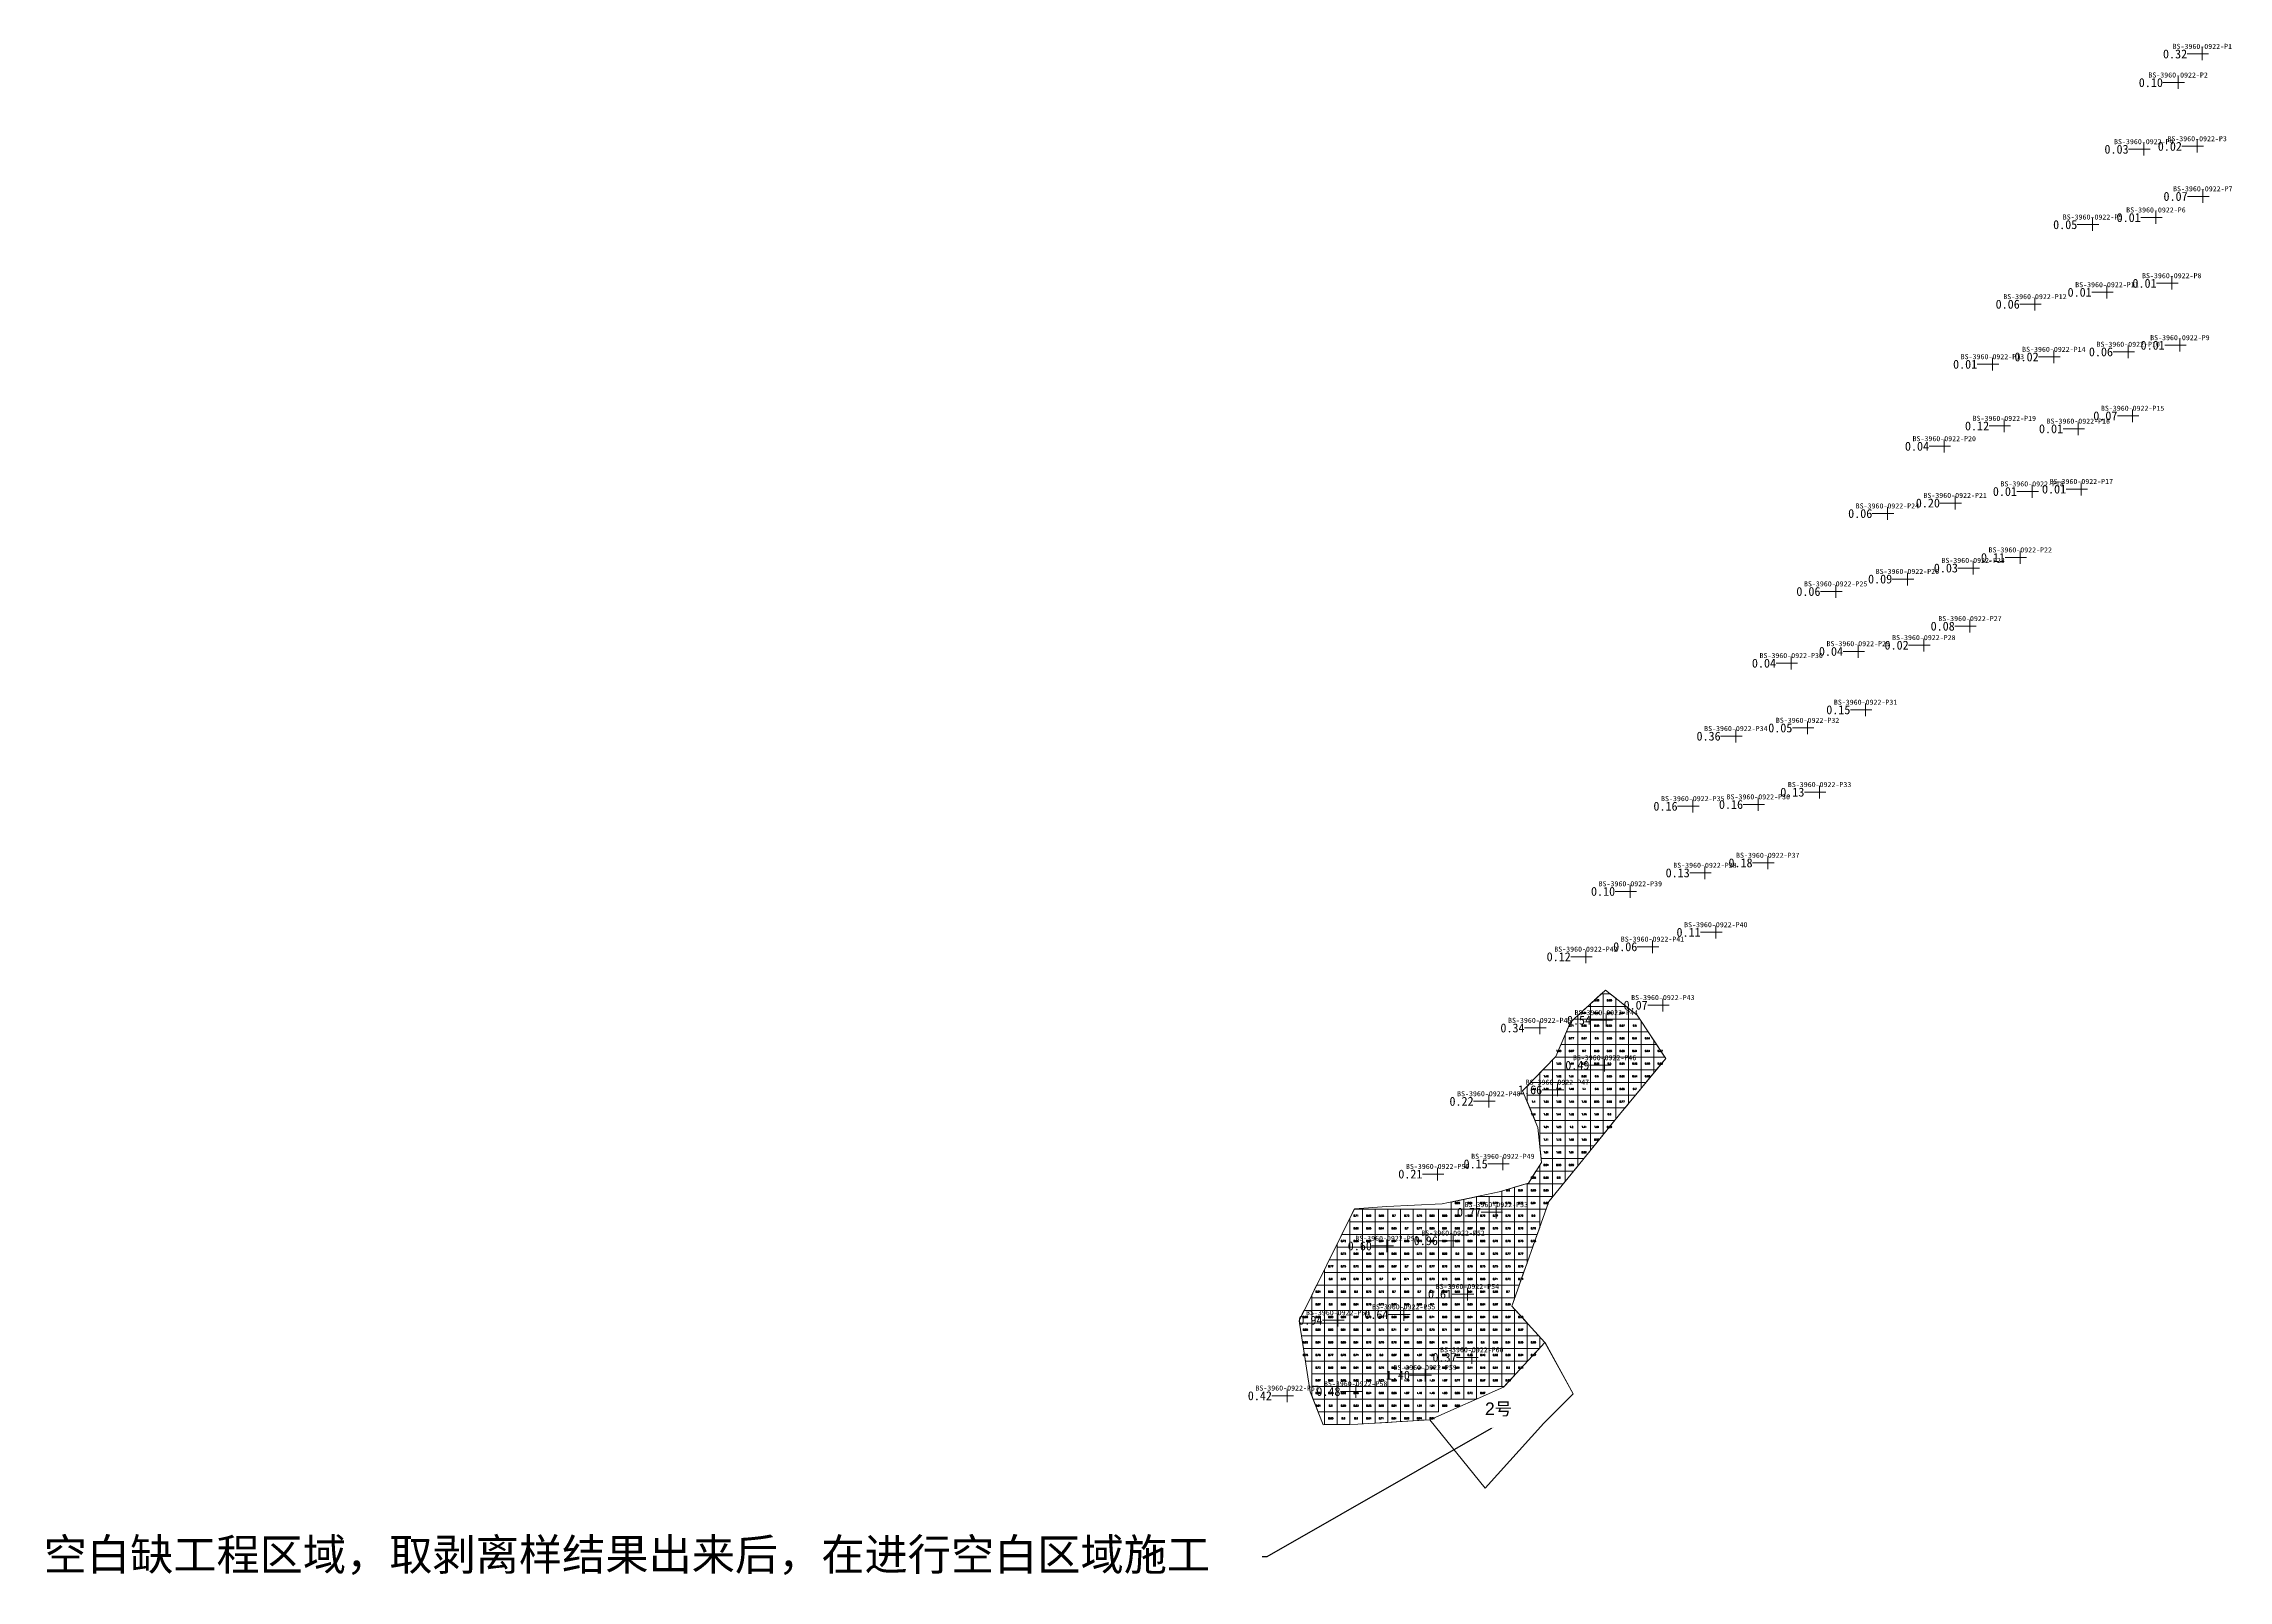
# Model space of a CAD drawing. Header units: inches. Extents: x 469863 to 470036, y 4349697 to 4349818.
import ezdxf
from ezdxf import colors
from ezdxf.entities.mleader import LeaderData, LeaderLine
from ezdxf.enums import TextEntityAlignment as Align
from ezdxf.math import Vec2, Vec3

# ---------------------------------------------------------------- set-up
doc = ezdxf.new("R2010")
doc.units = ezdxf.units.IN
doc.header["$MEASUREMENT"] = 0
for name, color, linetype, lineweight in [('点', 7, 'Continuous', 0), ('爆区方格网', 7, 'Continuous', 0), ('线条', 7, 'Continuous', 0), ('钻孔', 7, 'Continuous', 0)]:
    doc.layers.add(name, color=color, linetype=linetype, lineweight=lineweight)
doc.styles.add('3dmine_textStyle_1', font='', dxfattribs={"height": 1})
doc.styles.add('3dmine_textStyle_2', font='txt.shx', dxfattribs={"height": 1, "bigfont": 'gbcbig.shx'})
doc.styles.add('3dmine_textStyle_3', font='', dxfattribs={"height": 1})
doc.styles.get("Standard").update_dxf_attribs({"font": 'arial.ttf'})
doc.styles.get('3dmine_textStyle_1').set_extended_font_data('Arial')
doc.styles.get('3dmine_textStyle_3').set_extended_font_data('SimSun-ExtB')

msp = doc.modelspace()

# ---------------------------------------------------------------- hatches: boundary and pattern name
at = {"layer": '钻孔', "linetype": 'Continuous', "lineweight": 0, "true_color": 0x808080, "extrusion": (0, 1, 0)}
for points in [[(-470034.83, 3950.48), (-470033.83, 3950.48), (-470033.83, 3955.48), (-470034.83, 3955.48)], [(-470032.92, 3949.5), (-470031.92, 3949.5), (-470031.92, 3955.5), (-470032.92, 3955.5)], [(-470030.21, 3949.72), (-470029.21, 3949.72), (-470029.21, 3955.72), (-470030.21, 3955.72)], [(-470034.42, 3949.71), (-470033.42, 3949.71), (-470033.42, 3955.71), (-470034.42, 3955.71)], [(-470034.87, 3949.82), (-470033.87, 3949.82), (-470033.87, 3955.82), (-470034.87, 3955.82)], [(-470026.16, 3949.67), (-470025.16, 3949.67), (-470025.16, 3955.67), (-470026.16, 3955.67)], [(-470031.17, 3949.59), (-470030.17, 3949.59), (-470030.17, 3955.59), (-470031.17, 3955.59)], [(-470027.3, 3949.92), (-470026.3, 3949.92), (-470026.3, 3955.92), (-470027.3, 3955.92)], [(-470032.42, 3949.9), (-470031.42, 3949.9), (-470031.42, 3955.9), (-470032.42, 3955.9)], [(-470021.62, 3950.14), (-470020.62, 3950.14), (-470020.62, 3956.14), (-470021.62, 3956.14)], [(-470018.26, 3950.09), (-470017.26, 3950.09), (-470017.26, 3957.09), (-470018.26, 3957.09)], [(-470023.11, 3949.61), (-470022.11, 3949.61), (-470022.11, 3956.61), (-470023.11, 3956.61)], [(-470028.98, 3950.28), (-470027.98, 3950.28), (-470027.98, 3956.28), (-470028.98, 3956.28)], [(-470033.07, 3950.28), (-470032.07, 3950.28), (-470032.07, 3956.28), (-470033.07, 3956.28)], [(-470019.2, 3949.86), (-470018.2, 3949.86), (-470018.2, 3957.86), (-470019.2, 3957.86)], [(-470025.04, 3949.68), (-470024.04, 3949.68), (-470024.04, 3957.68), (-470025.04, 3957.68)], [(-470029.33, 3950.1), (-470028.33, 3950.1), (-470028.33, 3957.1), (-470029.33, 3957.1)], [(-470014.46, 3949.55), (-470013.46, 3949.55), (-470013.46, 3958.55), (-470014.46, 3958.55)], [(-470021.4, 3950.38), (-470020.4, 3950.38), (-470020.4, 3958.38), (-470021.4, 3958.38)], [(-470025.28, 3949.86), (-470024.28, 3949.86), (-470024.28, 3957.86), (-470025.28, 3957.86)], [(-470009.97, 3950.41), (-470008.97, 3950.41), (-470008.97, 3959.41), (-470009.97, 3959.41)], [(-470015.33, 3950.36), (-470014.33, 3950.36), (-470014.33, 3959.36), (-470015.33, 3959.36)], [(-470020.46, 3950.5), (-470019.46, 3950.5), (-470019.46, 3959.5), (-470020.46, 3959.5)], [(-470011.55, 3949.7), (-470010.55, 3949.7), (-470010.55, 3959.7), (-470011.55, 3959.7)], [(-470016.74, 3949.61), (-470015.74, 3949.61), (-470015.74, 3959.61), (-470016.74, 3959.61)], [(-470005.89, 3949.79), (-470004.89, 3949.79), (-470004.89, 3959.79), (-470005.89, 3959.79)], [(-470016.49, 3949.91), (-470015.49, 3949.91), (-470015.49, 3959.91), (-470016.49, 3959.91)], [(-470012.85, 3950.11), (-470011.85, 3950.11), (-470011.85, 3960.11), (-470012.85, 3960.11)], [(-470002.38, 3950.13), (-470001.38, 3950.13), (-470001.38, 3960.13), (-470002.38, 3960.13)], [(-470007.67, 3949.98), (-470006.67, 3949.98), (-470006.67, 3959.98), (-470007.67, 3959.98)], [(-470008.25, 3950.37), (-470007.25, 3950.37), (-470007.25, 3960.37), (-470008.25, 3960.37)], [(-469998.01, 3950.35), (-469997.01, 3950.35), (-469997.01, 3960.35), (-469998.01, 3960.35)], [(-470003.67, 3950.46), (-470002.67, 3950.46), (-470002.67, 3960.46), (-470003.67, 3960.46)], [(-470004.62, 3950.44), (-470003.62, 3950.44), (-470003.62, 3960.44), (-470004.62, 3960.44)], [(-469994.61, 3950.31), (-469993.61, 3950.31), (-469993.61, 3960.31), (-469994.61, 3960.31)], [(-469999.78, 3950.4), (-469998.78, 3950.4), (-469998.78, 3960.4), (-469999.78, 3960.4)], [(-470000.53, 3949.51), (-469999.53, 3949.51), (-469999.53, 3960.51), (-470000.53, 3960.51)], [(-469995.57, 3950.5), (-469994.57, 3950.5), (-469994.57, 3960.5), (-469995.57, 3960.5)], [(-469989.68, 3949.54), (-469988.68, 3949.54), (-469988.68, 3960.54), (-469989.68, 3960.54)], [(-469996.43, 3949.65), (-469995.43, 3949.65), (-469995.43, 3960.65), (-469996.43, 3960.65)], [(-469991.43, 3949.73), (-469990.43, 3949.73), (-469990.43, 3960.73), (-469991.43, 3960.73)], [(-469986.18, 3949.92), (-469985.18, 3949.92), (-469985.18, 3960.92), (-469986.18, 3960.92)], [(-469992.25, 3949.75), (-469991.25, 3949.75), (-469991.25, 3960.75), (-469992.25, 3960.75)], [(-469982.53, 3950.01), (-469981.53, 3950.01), (-469981.53, 3961.01), (-469982.53, 3961.01)], [(-469987.65, 3950.12), (-469986.65, 3950.12), (-469986.65, 3961.12), (-469987.65, 3961.12)], [(-469978.51, 3950), (-469977.51, 3950), (-469977.51, 3961), (-469978.51, 3961)], [(-469979.62, 3949.81), (-469978.62, 3949.81), (-469978.62, 3960.81), (-469979.62, 3960.81)], [(-469974.47, 3949.81), (-469973.47, 3949.81), (-469973.47, 3960.81), (-469974.47, 3960.81)], [(-469977.17, 3949.82), (-469976.17, 3949.82), (-469976.17, 3960.82), (-469977.17, 3960.82)], [(-469968, 3949.68), (-469967, 3949.68), (-469967, 3960.68), (-469968, 3960.68)], [(-469962.59, 3949.75), (-469961.59, 3949.75), (-469961.59, 3960.75), (-469962.59, 3960.75)]]:
    msp.add_hatch(color=8, dxfattribs=at).paths.add_polyline_path(points, flags=0)
at = {"layer": '钻孔', "linetype": 'Continuous', "lineweight": 0, "true_color": 0x00ffff, "extrusion": (0, 1, 0)}
for points in [[(-469987.78, 3949.92), (-469986.78, 3949.92), (-469986.78, 3960.92), (-469987.78, 3960.92)], [(-469979.1, 3949.8), (-469978.1, 3949.8), (-469978.1, 3960.8), (-469979.1, 3960.8)], [(-469970.47, 3950.42), (-469969.47, 3950.42), (-469969.47, 3960.42), (-469970.47, 3960.42)], [(-469975.69, 3949.51), (-469974.69, 3949.51), (-469974.69, 3960.51), (-469975.69, 3960.51)], [(-469976.82, 3949.74), (-469975.82, 3949.74), (-469975.82, 3960.74), (-469976.82, 3960.74)], [(-469966.58, 3950.45), (-469965.58, 3950.45), (-469965.58, 3960.45), (-469966.58, 3960.45)], [(-469971.79, 3949.6), (-469970.79, 3949.6), (-469970.79, 3960.6), (-469971.79, 3960.6)]]:
    msp.add_hatch(color=4, dxfattribs=at).paths.add_polyline_path(points, flags=0)
at = {"layer": '钻孔', "linetype": 'Continuous', "lineweight": 0, "true_color": 0xff0000, "extrusion": (0, 1, 0)}
msp.add_hatch(color=1, dxfattribs=at).paths.add_polyline_path([(-469983.92, 3949.94), (-469982.92, 3949.94), (-469982.92, 3960.94), (-469983.92, 3960.94)], flags=0)
at = {"layer": '钻孔', "linetype": 'Continuous', "lineweight": 0, "true_color": 0x0000ff, "extrusion": (0, 1, 0)}
msp.add_hatch(color=5, dxfattribs=at).paths.add_polyline_path([(-469973.48, 3949.66), (-469972.48, 3949.66), (-469972.48, 3960.66), (-469973.48, 3960.66)], flags=0)

# ---------------------------------------------------------------- linework, layer by layer
at = {"color": 4, "linetype": 'Continuous', "lineweight": 0, "true_color": 0x00ffff, "elevation": 3955.31}
msp.add_lwpolyline([(469972.85, 4349709.9), (469978.68, 4349712.46), (469981.94, 4349715.99), (469979.32, 4349718.86), (469982.25, 4349727.12), (469984.58, 4349729.99), (469987.83, 4349733.99), (469991.47, 4349738.42), (469989.22, 4349741.82), (469986.71, 4349743.81), (469983.96, 4349741.27), (469982.8, 4349738.57), (469980.18, 4349735.85), (469981.39, 4349732.96), (469981.66, 4349730.2), (469980.65, 4349728.58), (469978.33, 4349727.89), (469973.84, 4349726.93), (469969.47, 4349726.73), (469966.91, 4349726.55), (469962.53, 4349717.71), (469963.42, 4349712.1), (469964.43, 4349709.49), (469967.18, 4349709.55), (469972.85, 4349709.9)], dxfattribs=at)
at = {"color": 7, "linetype": 'Continuous', "lineweight": 0, "elevation": 3961.27}
msp.add_lwpolyline([(469981.95, 4349715.99), (469984.16, 4349711.95), (469981.84, 4349709.63), (469977.23, 4349704.51), (469972.85, 4349709.9), (469978.68, 4349712.46), (469981.94, 4349715.99), (469984.16, 4349711.95), (469981.95, 4349715.99)], dxfattribs=at)
at = {"layer": '点', "color": 138, "linetype": 'Continuous', "lineweight": 0, "true_color": 0x004c4c}
for points, elevation in [([(470034.33, 4349817.69), (470033.33, 4349817.69)], 3955.48), ([(470033.83, 4349817.19), (470033.83, 4349818.19)], 3955.48), ([(470031.92, 4349814.93), (470031.92, 4349815.93)], 3955.5), ([(470032.42, 4349815.43), (470031.42, 4349815.43)], 3955.5), ([(470029.21, 4349809.67), (470029.21, 4349810.67)], 3955.72), ([(470033.42, 4349809.9), (470033.42, 4349810.9)], 3955.71), ([(470029.71, 4349810.17), (470028.71, 4349810.17)], 3955.72), ([(470033.92, 4349810.4), (470032.92, 4349810.4)], 3955.71), ([(470030.17, 4349804.28), (470030.17, 4349805.28)], 3955.59), ([(470034.37, 4349806.45), (470033.37, 4349806.45)], 3955.82), ([(470033.87, 4349805.95), (470033.87, 4349806.95)], 3955.82), ([(470025.66, 4349804.22), (470024.66, 4349804.22)], 3955.68), ([(470025.16, 4349803.72), (470025.16, 4349804.72)], 3955.68), ([(470030.67, 4349804.78), (470029.67, 4349804.78)], 3955.59), ([(470031.42, 4349799.09), (470031.42, 4349800.09)], 3955.9), ([(470020.62, 4349797.44), (470020.62, 4349798.44)], 3956.14), ([(470026.8, 4349798.88), (470025.8, 4349798.88)], 3955.92), ([(470026.3, 4349798.38), (470026.3, 4349799.38)], 3955.92), ([(470031.92, 4349799.59), (470030.92, 4349799.59)], 3955.9), ([(470021.12, 4349797.94), (470020.12, 4349797.94)], 3956.14), ([(470032.06, 4349794.2), (470032.06, 4349795.2)], 3956.28), ([(470017.76, 4349793.2), (470016.76, 4349793.2)], 3957.09), ([(470017.26, 4349792.7), (470017.26, 4349793.7)], 3957.09), ([(470022.61, 4349793.78), (470021.61, 4349793.78)], 3956.61), ([(470022.11, 4349793.28), (470022.11, 4349794.28)], 3956.61), ([(470028.48, 4349794.18), (470027.48, 4349794.18)], 3956.28), ([(470027.98, 4349793.68), (470027.98, 4349794.68)], 3956.28), ([(470032.56, 4349794.7), (470031.56, 4349794.7)], 3956.28), ([(470018.7, 4349788.33), (470017.7, 4349788.33)], 3957.86), ([(470018.2, 4349787.83), (470018.2, 4349788.83)], 3957.86), ([(470024.54, 4349788.11), (470023.54, 4349788.11)], 3957.68), ([(470024.04, 4349787.61), (470024.04, 4349788.61)], 3957.68), ([(470028.83, 4349789.13), (470027.83, 4349789.13)], 3957.1), ([(470028.33, 4349788.63), (470028.33, 4349789.63)], 3957.1), ([(470013.96, 4349786.73), (470012.96, 4349786.73)], 3958.55), ([(470013.46, 4349786.23), (470013.46, 4349787.23)], 3958.55), ([(470020.9, 4349783.16), (470019.9, 4349783.16)], 3958.38), ([(470020.4, 4349782.66), (470020.4, 4349783.66)], 3958.38), ([(470024.78, 4349783.35), (470023.78, 4349783.35)], 3957.86), ([(470024.28, 4349782.85), (470024.28, 4349783.85)], 3957.86), ([(470009.48, 4349781.42), (470008.48, 4349781.42)], 3959.41), ([(470008.97, 4349780.92), (470008.97, 4349781.92)], 3959.41), ([(470014.82, 4349782.25), (470013.82, 4349782.25)], 3959.36), ([(470014.32, 4349781.75), (470014.32, 4349782.75)], 3959.36), ([(470019.96, 4349777.95), (470018.96, 4349777.95)], 3959.5), ([(470019.46, 4349777.45), (470019.46, 4349778.45)], 3959.5), ([(470011.05, 4349776.25), (470010.05, 4349776.25)], 3959.7), ([(470010.55, 4349775.75), (470010.55, 4349776.75)], 3959.7), ([(470016.24, 4349777.12), (470015.24, 4349777.12)], 3959.61), ([(470015.74, 4349776.62), (470015.74, 4349777.62)], 3959.61), ([(470005.39, 4349775.27), (470004.39, 4349775.27)], 3959.79), ([(470004.89, 4349774.77), (470004.89, 4349775.77)], 3959.79), ([(470015.99, 4349772.53), (470014.99, 4349772.53)], 3959.92), ([(470015.49, 4349772.03), (470015.49, 4349773.03)], 3959.92), ([(470006.67, 4349770.04), (470006.67, 4349771.04)], 3959.98), ([(470012.35, 4349771.03), (470011.35, 4349771.03)], 3960.11), ([(470011.85, 4349770.53), (470011.85, 4349771.53)], 3960.11), ([(470001.88, 4349769.61), (470000.88, 4349769.61)], 3960.13), ([(470001.38, 4349769.11), (470001.38, 4349770.11)], 3960.13), ([(470007.17, 4349770.54), (470006.17, 4349770.54)], 3959.98), ([(470007.75, 4349765.93), (470006.75, 4349765.93)], 3960.37), ([(470007.25, 4349765.43), (470007.25, 4349766.43)], 3960.37), ([(469997.51, 4349763.85), (469996.51, 4349763.85)], 3960.35), ([(469997.01, 4349763.35), (469997.01, 4349764.35)], 3960.35), ([(470003.17, 4349764.5), (470002.17, 4349764.5)], 3960.46), ([(470002.67, 4349764), (470002.67, 4349765)], 3960.46), ([(469993.61, 4349757.82), (469993.61, 4349758.82)], 3960.31), ([(469998.78, 4349757.96), (469998.78, 4349758.96)], 3960.4), ([(470004.12, 4349759.43), (470003.12, 4349759.43)], 3960.44), ([(470003.62, 4349758.93), (470003.62, 4349759.93)], 3960.44), ([(469994.11, 4349758.32), (469993.11, 4349758.32)], 3960.31), ([(469999.28, 4349758.46), (469998.28, 4349758.46)], 3960.4), ([(469994.57, 4349752.56), (469994.57, 4349753.56)], 3960.5), ([(470000.03, 4349753.85), (469999.03, 4349753.85)], 3960.51), ([(469999.53, 4349753.35), (469999.53, 4349754.35)], 3960.51), ([(469988.68, 4349751.1), (469988.68, 4349752.1)], 3960.54), ([(469995.07, 4349753.06), (469994.07, 4349753.06)], 3960.5), ([(469989.18, 4349751.6), (469988.18, 4349751.6)], 3960.54), ([(469995.93, 4349748.37), (469994.93, 4349748.37)], 3960.65), ([(469995.43, 4349747.87), (469995.43, 4349748.87)], 3960.65), ([(469985.18, 4349745.94), (469985.18, 4349746.94)], 3960.92), ([(469990.93, 4349747.23), (469989.93, 4349747.23)], 3960.73), ([(469990.43, 4349746.73), (469990.43, 4349747.73)], 3960.73), ([(469985.68, 4349746.44), (469984.68, 4349746.44)], 3960.92), ([(469987.28, 4349741.43), (469986.28, 4349741.43)], 3960.92), ([(469986.78, 4349740.93), (469986.78, 4349741.93)], 3960.92), ([(469991.75, 4349742.62), (469990.75, 4349742.62)], 3960.75), ([(469991.25, 4349742.12), (469991.25, 4349743.12)], 3960.75), ([(469982.03, 4349740.82), (469981.03, 4349740.82)], 3961.01), ([(469981.53, 4349740.32), (469981.53, 4349741.32)], 3961.01), ([(469986.65, 4349737.37), (469986.65, 4349738.37)], 3961.12), ([(469982.92, 4349735.44), (469982.92, 4349736.44)], 3960.94), ([(469987.15, 4349737.87), (469986.15, 4349737.87)], 3961.12), ([(469978.01, 4349735.03), (469977.01, 4349735.03)], 3961), ([(469977.51, 4349734.53), (469977.51, 4349735.53)], 3961), ([(469983.42, 4349735.94), (469982.42, 4349735.94)], 3960.94), ([(469973.47, 4349728.79), (469973.47, 4349729.79)], 3960.81), ([(469979.12, 4349730.09), (469978.12, 4349730.09)], 3960.81), ([(469978.62, 4349729.59), (469978.62, 4349730.59)], 3960.81), ([(469973.97, 4349729.29), (469972.97, 4349729.29)], 3960.81), ([(469978.6, 4349726.28), (469977.6, 4349726.28)], 3960.8), ([(469978.1, 4349725.78), (469978.1, 4349726.78)], 3960.8), ([(469974.69, 4349723.53), (469974.69, 4349724.53)], 3960.51), ([(469969.98, 4349723.62), (469968.98, 4349723.62)], 3960.42), ([(469969.47, 4349723.12), (469969.47, 4349724.12)], 3960.42), ([(469975.19, 4349724.03), (469974.19, 4349724.03)], 3960.51), ([(469976.32, 4349719.82), (469975.32, 4349719.82)], 3960.74), ([(469975.82, 4349719.32), (469975.82, 4349720.32)], 3960.74), ([(469966.08, 4349717.75), (469965.08, 4349717.75)], 3960.45), ([(469965.58, 4349717.25), (469965.58, 4349718.25)], 3960.45), ([(469971.29, 4349718.21), (469970.29, 4349718.21)], 3960.6), ([(469970.79, 4349717.71), (469970.79, 4349718.71)], 3960.6), ([(469972.48, 4349712.92), (469972.48, 4349713.92)], 3960.66), ([(469976.67, 4349714.82), (469975.67, 4349714.82)], 3960.82), ([(469976.17, 4349714.32), (469976.17, 4349715.32)], 3960.82), ([(469961.59, 4349711.29), (469961.59, 4349712.29)], 3960.75), ([(469967.5, 4349712.13), (469966.5, 4349712.13)], 3960.68), ([(469967, 4349711.63), (469967, 4349712.63)], 3960.68), ([(469972.98, 4349713.42), (469971.98, 4349713.42)], 3960.66), ([(469962.09, 4349711.79), (469961.09, 4349711.79)], 3960.75)]:
    msp.add_lwpolyline(points, dxfattribs=dict(at, elevation=elevation))
at = {"layer": '爆区方格网', "color": 4, "linetype": 'Continuous', "lineweight": 0, "true_color": 0x00ffff, "elevation": 3960.82}
for points in [[(469986.53, 4349742.51), (469985.53, 4349742.51), (469985.53, 4349742.72), (469986.39, 4349743.51), (469986.53, 4349743.51), (469986.53, 4349742.51)], [(469987.53, 4349743.17), (469987.53, 4349742.51), (469986.53, 4349742.51), (469986.53, 4349743.51), (469987.09, 4349743.51), (469987.53, 4349743.17)], [(469984.53, 4349740.51), (469983.63, 4349740.51), (469983.96, 4349741.27), (469984.22, 4349741.51), (469984.53, 4349741.51), (469984.53, 4349740.51)], [(469985.53, 4349741.51), (469984.53, 4349741.51), (469984.53, 4349741.8), (469985.3, 4349742.51), (469985.53, 4349742.51), (469985.53, 4349741.51)], [(469985.53, 4349740.51), (469984.53, 4349740.51), (469984.53, 4349741.51), (469985.53, 4349741.51), (469985.53, 4349740.51)], [(469986.53, 4349741.51), (469985.53, 4349741.51), (469985.53, 4349742.51), (469986.53, 4349742.51), (469986.53, 4349741.51)], [(469986.53, 4349740.51), (469985.53, 4349740.51), (469985.53, 4349741.51), (469986.53, 4349741.51), (469986.53, 4349740.51)], [(469987.53, 4349741.51), (469986.53, 4349741.51), (469986.53, 4349742.51), (469987.53, 4349742.51), (469987.53, 4349741.51)], [(469987.53, 4349740.51), (469986.53, 4349740.51), (469986.53, 4349741.51), (469987.53, 4349741.51), (469987.53, 4349740.51)], [(469988.53, 4349742.37), (469988.53, 4349741.51), (469987.53, 4349741.51), (469987.53, 4349742.51), (469988.35, 4349742.51), (469988.53, 4349742.37)], [(469988.53, 4349740.51), (469987.53, 4349740.51), (469987.53, 4349741.51), (469988.53, 4349741.51), (469988.53, 4349740.51)], [(469989.53, 4349741.36), (469989.53, 4349740.51), (469988.53, 4349740.51), (469988.53, 4349741.51), (469989.42, 4349741.51), (469989.53, 4349741.36)], [(469984.53, 4349739.51), (469983.53, 4349739.51), (469983.53, 4349740.27), (469983.63, 4349740.51), (469984.53, 4349740.51), (469984.53, 4349739.51)], [(469985.53, 4349739.51), (469984.53, 4349739.51), (469984.53, 4349740.51), (469985.53, 4349740.51), (469985.53, 4349739.51)], [(469986.53, 4349739.51), (469985.53, 4349739.51), (469985.53, 4349740.51), (469986.53, 4349740.51), (469986.53, 4349739.51)], [(469987.53, 4349739.51), (469986.53, 4349739.51), (469986.53, 4349740.51), (469987.53, 4349740.51), (469987.53, 4349739.51)], [(469988.53, 4349739.51), (469987.53, 4349739.51), (469987.53, 4349740.51), (469988.53, 4349740.51), (469988.53, 4349739.51)], [(469989.53, 4349739.51), (469988.53, 4349739.51), (469988.53, 4349740.51), (469989.53, 4349740.51), (469989.53, 4349739.51)], [(469990.53, 4349739.84), (469990.53, 4349739.51), (469989.53, 4349739.51), (469989.53, 4349740.51), (469990.08, 4349740.51), (469990.53, 4349739.84)], [(469983.53, 4349737.51), (469982.53, 4349737.51), (469982.53, 4349738.29), (469982.74, 4349738.51), (469983.53, 4349738.51), (469983.53, 4349737.51)], [(469983.53, 4349738.51), (469982.74, 4349738.51), (469982.8, 4349738.57), (469983.2, 4349739.51), (469983.53, 4349739.51), (469983.53, 4349738.51)], [(469984.53, 4349738.51), (469983.53, 4349738.51), (469983.53, 4349739.51), (469984.53, 4349739.51), (469984.53, 4349738.51)], [(469984.53, 4349737.51), (469983.53, 4349737.51), (469983.53, 4349738.51), (469984.53, 4349738.51), (469984.53, 4349737.51)], [(469985.53, 4349738.51), (469984.53, 4349738.51), (469984.53, 4349739.51), (469985.53, 4349739.51), (469985.53, 4349738.51)], [(469985.53, 4349737.51), (469984.53, 4349737.51), (469984.53, 4349738.51), (469985.53, 4349738.51), (469985.53, 4349737.51)], [(469986.53, 4349738.51), (469985.53, 4349738.51), (469985.53, 4349739.51), (469986.53, 4349739.51), (469986.53, 4349738.51)], [(469986.53, 4349737.51), (469985.53, 4349737.51), (469985.53, 4349738.51), (469986.53, 4349738.51), (469986.53, 4349737.51)], [(469987.53, 4349738.51), (469986.53, 4349738.51), (469986.53, 4349739.51), (469987.53, 4349739.51), (469987.53, 4349738.51)], [(469987.53, 4349737.51), (469986.53, 4349737.51), (469986.53, 4349738.51), (469987.53, 4349738.51), (469987.53, 4349737.51)], [(469988.53, 4349738.51), (469987.53, 4349738.51), (469987.53, 4349739.51), (469988.53, 4349739.51), (469988.53, 4349738.51)], [(469988.53, 4349737.51), (469987.53, 4349737.51), (469987.53, 4349738.51), (469988.53, 4349738.51), (469988.53, 4349737.51)], [(469989.53, 4349738.51), (469988.53, 4349738.51), (469988.53, 4349739.51), (469989.53, 4349739.51), (469989.53, 4349738.51)], [(469989.53, 4349737.51), (469988.53, 4349737.51), (469988.53, 4349738.51), (469989.53, 4349738.51), (469989.53, 4349737.51)], [(469990.53, 4349738.51), (469989.53, 4349738.51), (469989.53, 4349739.51), (469990.53, 4349739.51), (469990.53, 4349738.51)], [(469990.53, 4349737.51), (469989.53, 4349737.51), (469989.53, 4349738.51), (469990.53, 4349738.51), (469990.53, 4349737.51)], [(469991.41, 4349738.51), (469990.53, 4349738.51), (469990.53, 4349739.51), (469990.75, 4349739.51), (469991.41, 4349738.51)], [(469991.47, 4349738.42), (469990.73, 4349737.51), (469990.53, 4349737.51), (469990.53, 4349738.51), (469991.41, 4349738.51), (469991.47, 4349738.42)], [(469981.53, 4349735.51), (469980.53, 4349735.51), (469980.53, 4349736.21), (469980.82, 4349736.51), (469981.53, 4349736.51), (469981.53, 4349735.51)], [(469982.53, 4349736.51), (469981.53, 4349736.51), (469981.53, 4349737.25), (469981.78, 4349737.51), (469982.53, 4349737.51), (469982.53, 4349736.51)], [(469982.53, 4349735.51), (469981.53, 4349735.51), (469981.53, 4349736.51), (469982.53, 4349736.51), (469982.53, 4349735.51)], [(469983.53, 4349736.51), (469982.53, 4349736.51), (469982.53, 4349737.51), (469983.53, 4349737.51), (469983.53, 4349736.51)], [(469983.53, 4349735.51), (469982.53, 4349735.51), (469982.53, 4349736.51), (469983.53, 4349736.51), (469983.53, 4349735.51)], [(469984.53, 4349736.51), (469983.53, 4349736.51), (469983.53, 4349737.51), (469984.53, 4349737.51), (469984.53, 4349736.51)], [(469984.53, 4349735.51), (469983.53, 4349735.51), (469983.53, 4349736.51), (469984.53, 4349736.51), (469984.53, 4349735.51)], [(469985.53, 4349736.51), (469984.53, 4349736.51), (469984.53, 4349737.51), (469985.53, 4349737.51), (469985.53, 4349736.51)], [(469985.53, 4349735.51), (469984.53, 4349735.51), (469984.53, 4349736.51), (469985.53, 4349736.51), (469985.53, 4349735.51)], [(469986.53, 4349736.51), (469985.53, 4349736.51), (469985.53, 4349737.51), (469986.53, 4349737.51), (469986.53, 4349736.51)], [(469986.53, 4349735.51), (469985.53, 4349735.51), (469985.53, 4349736.51), (469986.53, 4349736.51), (469986.53, 4349735.51)], [(469987.53, 4349736.51), (469986.53, 4349736.51), (469986.53, 4349737.51), (469987.53, 4349737.51), (469987.53, 4349736.51)], [(469987.53, 4349735.51), (469986.53, 4349735.51), (469986.53, 4349736.51), (469987.53, 4349736.51), (469987.53, 4349735.51)], [(469988.53, 4349736.51), (469987.53, 4349736.51), (469987.53, 4349737.51), (469988.53, 4349737.51), (469988.53, 4349736.51)], [(469988.53, 4349735.51), (469987.53, 4349735.51), (469987.53, 4349736.51), (469988.53, 4349736.51), (469988.53, 4349735.51)], [(469989.53, 4349736.51), (469988.53, 4349736.51), (469988.53, 4349737.51), (469989.53, 4349737.51), (469989.53, 4349736.51)], [(469989.53, 4349736.05), (469989.08, 4349735.51), (469988.53, 4349735.51), (469988.53, 4349736.51), (469989.53, 4349736.51), (469989.53, 4349736.05)], [(469990.53, 4349737.27), (469989.91, 4349736.51), (469989.53, 4349736.51), (469989.53, 4349737.51), (469990.53, 4349737.51), (469990.53, 4349737.27)], [(469981.53, 4349734.51), (469980.74, 4349734.51), (469980.53, 4349735.02), (469980.53, 4349735.51), (469981.53, 4349735.51), (469981.53, 4349734.51)], [(469982.53, 4349734.51), (469981.53, 4349734.51), (469981.53, 4349735.51), (469982.53, 4349735.51), (469982.53, 4349734.51)], [(469983.53, 4349734.51), (469982.53, 4349734.51), (469982.53, 4349735.51), (469983.53, 4349735.51), (469983.53, 4349734.51)], [(469984.53, 4349734.51), (469983.53, 4349734.51), (469983.53, 4349735.51), (469984.53, 4349735.51), (469984.53, 4349734.51)], [(469985.53, 4349734.51), (469984.53, 4349734.51), (469984.53, 4349735.51), (469985.53, 4349735.51), (469985.53, 4349734.51)], [(469986.53, 4349734.51), (469985.53, 4349734.51), (469985.53, 4349735.51), (469986.53, 4349735.51), (469986.53, 4349734.51)], [(469987.53, 4349734.51), (469986.53, 4349734.51), (469986.53, 4349735.51), (469987.53, 4349735.51), (469987.53, 4349734.51)], [(469988.53, 4349734.83), (469988.26, 4349734.51), (469987.53, 4349734.51), (469987.53, 4349735.51), (469988.53, 4349735.51), (469988.53, 4349734.83)], [(469981.53, 4349733.51), (469981.16, 4349733.51), (469980.74, 4349734.51), (469981.53, 4349734.51), (469981.53, 4349733.51)], [(469982.53, 4349733.51), (469981.53, 4349733.51), (469981.53, 4349734.51), (469982.53, 4349734.51), (469982.53, 4349733.51)], [(469982.53, 4349732.51), (469981.53, 4349732.51), (469981.53, 4349733.51), (469982.53, 4349733.51), (469982.53, 4349732.51)], [(469983.53, 4349733.51), (469982.53, 4349733.51), (469982.53, 4349734.51), (469983.53, 4349734.51), (469983.53, 4349733.51)], [(469983.53, 4349732.51), (469982.53, 4349732.51), (469982.53, 4349733.51), (469983.53, 4349733.51), (469983.53, 4349732.51)], [(469984.53, 4349733.51), (469983.53, 4349733.51), (469983.53, 4349734.51), (469984.53, 4349734.51), (469984.53, 4349733.51)], [(469984.53, 4349732.51), (469983.53, 4349732.51), (469983.53, 4349733.51), (469984.53, 4349733.51), (469984.53, 4349732.51)], [(469985.53, 4349733.51), (469984.53, 4349733.51), (469984.53, 4349734.51), (469985.53, 4349734.51), (469985.53, 4349733.51)], [(469985.53, 4349732.51), (469984.53, 4349732.51), (469984.53, 4349733.51), (469985.53, 4349733.51), (469985.53, 4349732.51)], [(469986.53, 4349733.51), (469985.53, 4349733.51), (469985.53, 4349734.51), (469986.53, 4349734.51), (469986.53, 4349733.51)], [(469986.53, 4349732.51), (469985.53, 4349732.51), (469985.53, 4349733.51), (469986.53, 4349733.51), (469986.53, 4349732.51)], [(469987.53, 4349733.61), (469987.44, 4349733.51), (469986.53, 4349733.51), (469986.53, 4349734.51), (469987.53, 4349734.51), (469987.53, 4349733.61)], [(469986.63, 4349732.51), (469986.53, 4349732.51), (469986.53, 4349733.51), (469987.44, 4349733.51), (469986.63, 4349732.51)], [(469982.53, 4349731.51), (469981.54, 4349731.51), (469981.53, 4349731.62), (469981.53, 4349732.51), (469982.53, 4349732.51), (469982.53, 4349731.51)], [(469982.53, 4349730.51), (469981.63, 4349730.51), (469981.54, 4349731.51), (469982.53, 4349731.51), (469982.53, 4349730.51)], [(469983.53, 4349731.51), (469982.53, 4349731.51), (469982.53, 4349732.51), (469983.53, 4349732.51), (469983.53, 4349731.51)], [(469983.53, 4349730.51), (469982.53, 4349730.51), (469982.53, 4349731.51), (469983.53, 4349731.51), (469983.53, 4349730.51)], [(469984.53, 4349731.51), (469983.53, 4349731.51), (469983.53, 4349732.51), (469984.53, 4349732.51), (469984.53, 4349731.51)], [(469984.53, 4349730.51), (469983.53, 4349730.51), (469983.53, 4349731.51), (469984.53, 4349731.51), (469984.53, 4349730.51)], [(469985.53, 4349731.51), (469984.53, 4349731.51), (469984.53, 4349732.51), (469985.53, 4349732.51), (469985.53, 4349731.51)], [(469985.53, 4349731.15), (469985, 4349730.51), (469984.53, 4349730.51), (469984.53, 4349731.51), (469985.53, 4349731.51), (469985.53, 4349731.15)], [(469986.53, 4349732.38), (469985.82, 4349731.51), (469985.53, 4349731.51), (469985.53, 4349732.51), (469986.53, 4349732.51), (469986.53, 4349732.38)], [(469981.53, 4349728.51), (469980.53, 4349728.51), (469980.53, 4349728.54), (469980.65, 4349728.58), (469981.23, 4349729.51), (469981.53, 4349729.51), (469981.53, 4349728.51)], [(469982.53, 4349729.51), (469981.53, 4349729.51), (469981.53, 4349729.98), (469981.66, 4349730.2), (469981.63, 4349730.51), (469982.53, 4349730.51), (469982.53, 4349729.51)], [(469982.53, 4349728.51), (469981.53, 4349728.51), (469981.53, 4349729.51), (469982.53, 4349729.51), (469982.53, 4349728.51)], [(469983.53, 4349729.51), (469982.53, 4349729.51), (469982.53, 4349730.51), (469983.53, 4349730.51), (469983.53, 4349729.51)], [(469983.53, 4349728.69), (469983.38, 4349728.51), (469982.53, 4349728.51), (469982.53, 4349729.51), (469983.53, 4349729.51), (469983.53, 4349728.69)], [(469984.53, 4349729.92), (469984.19, 4349729.51), (469983.53, 4349729.51), (469983.53, 4349730.51), (469984.53, 4349730.51), (469984.53, 4349729.92)], [(469979.53, 4349727.51), (469978.53, 4349727.51), (469978.53, 4349727.95), (469979.53, 4349728.25), (469979.53, 4349727.51)], [(469980.53, 4349727.51), (469979.53, 4349727.51), (469979.53, 4349728.25), (469980.42, 4349728.51), (469980.53, 4349728.51), (469980.53, 4349727.51)], [(469981.53, 4349727.51), (469980.53, 4349727.51), (469980.53, 4349728.51), (469981.53, 4349728.51), (469981.53, 4349727.51)], [(469982.53, 4349727.51), (469981.53, 4349727.51), (469981.53, 4349728.51), (469982.53, 4349728.51), (469982.53, 4349727.51)], [(469967.53, 4349725.51), (469966.53, 4349725.51), (469966.53, 4349725.78), (469966.89, 4349726.51), (469967.53, 4349726.51), (469967.53, 4349725.51)], [(469968.53, 4349725.51), (469967.53, 4349725.51), (469967.53, 4349726.51), (469968.53, 4349726.51), (469968.53, 4349725.51)], [(469969.53, 4349725.51), (469968.53, 4349725.51), (469968.53, 4349726.51), (469969.53, 4349726.51), (469969.53, 4349725.51)], [(469970.53, 4349725.51), (469969.53, 4349725.51), (469969.53, 4349726.51), (469970.53, 4349726.51), (469970.53, 4349725.51)], [(469971.53, 4349725.51), (469970.53, 4349725.51), (469970.53, 4349726.51), (469971.53, 4349726.51), (469971.53, 4349725.51)], [(469972.53, 4349725.51), (469971.53, 4349725.51), (469971.53, 4349726.51), (469972.53, 4349726.51), (469972.53, 4349725.51)], [(469973.53, 4349725.51), (469972.53, 4349725.51), (469972.53, 4349726.51), (469973.53, 4349726.51), (469973.53, 4349725.51)], [(469974.53, 4349725.51), (469973.53, 4349725.51), (469973.53, 4349726.51), (469974.53, 4349726.51), (469974.53, 4349725.51)], [(469975.53, 4349726.51), (469974.53, 4349726.51), (469974.53, 4349727.07), (469975.53, 4349727.29), (469975.53, 4349726.51)], [(469975.53, 4349725.51), (469974.53, 4349725.51), (469974.53, 4349726.51), (469975.53, 4349726.51), (469975.53, 4349725.51)], [(469976.53, 4349726.51), (469975.53, 4349726.51), (469975.53, 4349727.29), (469976.53, 4349727.5), (469976.53, 4349726.51)], [(469976.53, 4349725.51), (469975.53, 4349725.51), (469975.53, 4349726.51), (469976.53, 4349726.51), (469976.53, 4349725.51)], [(469977.53, 4349726.51), (469976.53, 4349726.51), (469976.53, 4349727.5), (469976.56, 4349727.51), (469977.53, 4349727.51), (469977.53, 4349726.51)], [(469977.53, 4349725.51), (469976.53, 4349725.51), (469976.53, 4349726.51), (469977.53, 4349726.51), (469977.53, 4349725.51)], [(469978.53, 4349726.51), (469977.53, 4349726.51), (469977.53, 4349727.51), (469978.53, 4349727.51), (469978.53, 4349726.51)], [(469978.53, 4349725.51), (469977.53, 4349725.51), (469977.53, 4349726.51), (469978.53, 4349726.51), (469978.53, 4349725.51)], [(469979.53, 4349726.51), (469978.53, 4349726.51), (469978.53, 4349727.51), (469979.53, 4349727.51), (469979.53, 4349726.51)], [(469979.53, 4349725.51), (469978.53, 4349725.51), (469978.53, 4349726.51), (469979.53, 4349726.51), (469979.53, 4349725.51)], [(469980.53, 4349726.51), (469979.53, 4349726.51), (469979.53, 4349727.51), (469980.53, 4349727.51), (469980.53, 4349726.51)], [(469980.53, 4349725.51), (469979.53, 4349725.51), (469979.53, 4349726.51), (469980.53, 4349726.51), (469980.53, 4349725.51)], [(469981.53, 4349726.51), (469980.53, 4349726.51), (469980.53, 4349727.51), (469981.53, 4349727.51), (469981.53, 4349726.51)], [(469981.53, 4349725.51), (469980.53, 4349725.51), (469980.53, 4349726.51), (469981.53, 4349726.51), (469981.53, 4349725.51)], [(469982.53, 4349727.46), (469982.25, 4349727.12), (469982.03, 4349726.51), (469981.53, 4349726.51), (469981.53, 4349727.51), (469982.53, 4349727.51), (469982.53, 4349727.46)], [(469966.53, 4349723.51), (469965.53, 4349723.51), (469965.53, 4349723.76), (469965.9, 4349724.51), (469966.53, 4349724.51), (469966.53, 4349723.51)], [(469967.53, 4349724.51), (469966.53, 4349724.51), (469966.53, 4349725.51), (469967.53, 4349725.51), (469967.53, 4349724.51)], [(469967.53, 4349723.51), (469966.53, 4349723.51), (469966.53, 4349724.51), (469967.53, 4349724.51), (469967.53, 4349723.51)], [(469968.53, 4349724.51), (469967.53, 4349724.51), (469967.53, 4349725.51), (469968.53, 4349725.51), (469968.53, 4349724.51)], [(469968.53, 4349723.51), (469967.53, 4349723.51), (469967.53, 4349724.51), (469968.53, 4349724.51), (469968.53, 4349723.51)], [(469969.53, 4349724.51), (469968.53, 4349724.51), (469968.53, 4349725.51), (469969.53, 4349725.51), (469969.53, 4349724.51)], [(469969.53, 4349723.51), (469968.53, 4349723.51), (469968.53, 4349724.51), (469969.53, 4349724.51), (469969.53, 4349723.51)], [(469970.53, 4349724.51), (469969.53, 4349724.51), (469969.53, 4349725.51), (469970.53, 4349725.51), (469970.53, 4349724.51)], [(469970.53, 4349723.51), (469969.53, 4349723.51), (469969.53, 4349724.51), (469970.53, 4349724.51), (469970.53, 4349723.51)], [(469971.53, 4349724.51), (469970.53, 4349724.51), (469970.53, 4349725.51), (469971.53, 4349725.51), (469971.53, 4349724.51)], [(469971.53, 4349723.51), (469970.53, 4349723.51), (469970.53, 4349724.51), (469971.53, 4349724.51), (469971.53, 4349723.51)], [(469972.53, 4349724.51), (469971.53, 4349724.51), (469971.53, 4349725.51), (469972.53, 4349725.51), (469972.53, 4349724.51)], [(469972.53, 4349723.51), (469971.53, 4349723.51), (469971.53, 4349724.51), (469972.53, 4349724.51), (469972.53, 4349723.51)], [(469973.53, 4349724.51), (469972.53, 4349724.51), (469972.53, 4349725.51), (469973.53, 4349725.51), (469973.53, 4349724.51)], [(469973.53, 4349723.51), (469972.53, 4349723.51), (469972.53, 4349724.51), (469973.53, 4349724.51), (469973.53, 4349723.51)], [(469974.53, 4349724.51), (469973.53, 4349724.51), (469973.53, 4349725.51), (469974.53, 4349725.51), (469974.53, 4349724.51)], [(469974.53, 4349723.51), (469973.53, 4349723.51), (469973.53, 4349724.51), (469974.53, 4349724.51), (469974.53, 4349723.51)], [(469975.53, 4349724.51), (469974.53, 4349724.51), (469974.53, 4349725.51), (469975.53, 4349725.51), (469975.53, 4349724.51)], [(469975.53, 4349723.51), (469974.53, 4349723.51), (469974.53, 4349724.51), (469975.53, 4349724.51), (469975.53, 4349723.51)], [(469976.53, 4349724.51), (469975.53, 4349724.51), (469975.53, 4349725.51), (469976.53, 4349725.51), (469976.53, 4349724.51)], [(469976.53, 4349723.51), (469975.53, 4349723.51), (469975.53, 4349724.51), (469976.53, 4349724.51), (469976.53, 4349723.51)], [(469977.53, 4349724.51), (469976.53, 4349724.51), (469976.53, 4349725.51), (469977.53, 4349725.51), (469977.53, 4349724.51)], [(469977.53, 4349723.51), (469976.53, 4349723.51), (469976.53, 4349724.51), (469977.53, 4349724.51), (469977.53, 4349723.51)], [(469978.53, 4349724.51), (469977.53, 4349724.51), (469977.53, 4349725.51), (469978.53, 4349725.51), (469978.53, 4349724.51)], [(469978.53, 4349723.51), (469977.53, 4349723.51), (469977.53, 4349724.51), (469978.53, 4349724.51), (469978.53, 4349723.51)], [(469979.53, 4349724.51), (469978.53, 4349724.51), (469978.53, 4349725.51), (469979.53, 4349725.51), (469979.53, 4349724.51)], [(469979.53, 4349723.51), (469978.53, 4349723.51), (469978.53, 4349724.51), (469979.53, 4349724.51), (469979.53, 4349723.51)], [(469980.53, 4349724.51), (469979.53, 4349724.51), (469979.53, 4349725.51), (469980.53, 4349725.51), (469980.53, 4349724.51)], [(469980.53, 4349723.51), (469979.53, 4349723.51), (469979.53, 4349724.51), (469980.53, 4349724.51), (469980.53, 4349723.51)], [(469981.53, 4349725.08), (469981.33, 4349724.51), (469980.53, 4349724.51), (469980.53, 4349725.51), (469981.53, 4349725.51), (469981.53, 4349725.08)], [(469980.97, 4349723.51), (469980.53, 4349723.51), (469980.53, 4349724.51), (469981.33, 4349724.51), (469980.97, 4349723.51)], [(469965.53, 4349721.51), (469964.53, 4349721.51), (469964.53, 4349721.74), (469964.91, 4349722.51), (469965.53, 4349722.51), (469965.53, 4349721.51)], [(469966.53, 4349722.51), (469965.53, 4349722.51), (469965.53, 4349723.51), (469966.53, 4349723.51), (469966.53, 4349722.51)], [(469966.53, 4349721.51), (469965.53, 4349721.51), (469965.53, 4349722.51), (469966.53, 4349722.51), (469966.53, 4349721.51)], [(469967.53, 4349722.51), (469966.53, 4349722.51), (469966.53, 4349723.51), (469967.53, 4349723.51), (469967.53, 4349722.51)], [(469967.53, 4349721.51), (469966.53, 4349721.51), (469966.53, 4349722.51), (469967.53, 4349722.51), (469967.53, 4349721.51)], [(469968.53, 4349722.51), (469967.53, 4349722.51), (469967.53, 4349723.51), (469968.53, 4349723.51), (469968.53, 4349722.51)], [(469968.53, 4349721.51), (469967.53, 4349721.51), (469967.53, 4349722.51), (469968.53, 4349722.51), (469968.53, 4349721.51)], [(469969.53, 4349722.51), (469968.53, 4349722.51), (469968.53, 4349723.51), (469969.53, 4349723.51), (469969.53, 4349722.51)], [(469969.53, 4349721.51), (469968.53, 4349721.51), (469968.53, 4349722.51), (469969.53, 4349722.51), (469969.53, 4349721.51)], [(469970.53, 4349722.51), (469969.53, 4349722.51), (469969.53, 4349723.51), (469970.53, 4349723.51), (469970.53, 4349722.51)], [(469970.53, 4349721.51), (469969.53, 4349721.51), (469969.53, 4349722.51), (469970.53, 4349722.51), (469970.53, 4349721.51)], [(469971.53, 4349722.51), (469970.53, 4349722.51), (469970.53, 4349723.51), (469971.53, 4349723.51), (469971.53, 4349722.51)], [(469971.53, 4349721.51), (469970.53, 4349721.51), (469970.53, 4349722.51), (469971.53, 4349722.51), (469971.53, 4349721.51)], [(469972.53, 4349722.51), (469971.53, 4349722.51), (469971.53, 4349723.51), (469972.53, 4349723.51), (469972.53, 4349722.51)], [(469972.53, 4349721.51), (469971.53, 4349721.51), (469971.53, 4349722.51), (469972.53, 4349722.51), (469972.53, 4349721.51)], [(469973.53, 4349722.51), (469972.53, 4349722.51), (469972.53, 4349723.51), (469973.53, 4349723.51), (469973.53, 4349722.51)], [(469973.53, 4349721.51), (469972.53, 4349721.51), (469972.53, 4349722.51), (469973.53, 4349722.51), (469973.53, 4349721.51)], [(469974.53, 4349722.51), (469973.53, 4349722.51), (469973.53, 4349723.51), (469974.53, 4349723.51), (469974.53, 4349722.51)], [(469974.53, 4349721.51), (469973.53, 4349721.51), (469973.53, 4349722.51), (469974.53, 4349722.51), (469974.53, 4349721.51)], [(469975.53, 4349722.51), (469974.53, 4349722.51), (469974.53, 4349723.51), (469975.53, 4349723.51), (469975.53, 4349722.51)], [(469975.53, 4349721.51), (469974.53, 4349721.51), (469974.53, 4349722.51), (469975.53, 4349722.51), (469975.53, 4349721.51)], [(469976.53, 4349722.51), (469975.53, 4349722.51), (469975.53, 4349723.51), (469976.53, 4349723.51), (469976.53, 4349722.51)], [(469976.53, 4349721.51), (469975.53, 4349721.51), (469975.53, 4349722.51), (469976.53, 4349722.51), (469976.53, 4349721.51)], [(469977.53, 4349722.51), (469976.53, 4349722.51), (469976.53, 4349723.51), (469977.53, 4349723.51), (469977.53, 4349722.51)], [(469977.53, 4349721.51), (469976.53, 4349721.51), (469976.53, 4349722.51), (469977.53, 4349722.51), (469977.53, 4349721.51)], [(469978.53, 4349722.51), (469977.53, 4349722.51), (469977.53, 4349723.51), (469978.53, 4349723.51), (469978.53, 4349722.51)], [(469978.53, 4349721.51), (469977.53, 4349721.51), (469977.53, 4349722.51), (469978.53, 4349722.51), (469978.53, 4349721.51)], [(469979.53, 4349722.51), (469978.53, 4349722.51), (469978.53, 4349723.51), (469979.53, 4349723.51), (469979.53, 4349722.51)], [(469979.53, 4349721.51), (469978.53, 4349721.51), (469978.53, 4349722.51), (469979.53, 4349722.51), (469979.53, 4349721.51)], [(469980.53, 4349722.51), (469979.53, 4349722.51), (469979.53, 4349723.51), (469980.53, 4349723.51), (469980.53, 4349722.51)], [(469980.53, 4349722.26), (469980.26, 4349721.51), (469979.53, 4349721.51), (469979.53, 4349722.51), (469980.53, 4349722.51), (469980.53, 4349722.26)], [(469965.53, 4349720.51), (469964.53, 4349720.51), (469964.53, 4349721.51), (469965.53, 4349721.51), (469965.53, 4349720.51)], [(469966.53, 4349720.51), (469965.53, 4349720.51), (469965.53, 4349721.51), (469966.53, 4349721.51), (469966.53, 4349720.51)], [(469967.53, 4349720.51), (469966.53, 4349720.51), (469966.53, 4349721.51), (469967.53, 4349721.51), (469967.53, 4349720.51)], [(469968.53, 4349720.51), (469967.53, 4349720.51), (469967.53, 4349721.51), (469968.53, 4349721.51), (469968.53, 4349720.51)], [(469969.53, 4349720.51), (469968.53, 4349720.51), (469968.53, 4349721.51), (469969.53, 4349721.51), (469969.53, 4349720.51)], [(469970.53, 4349720.51), (469969.53, 4349720.51), (469969.53, 4349721.51), (469970.53, 4349721.51), (469970.53, 4349720.51)], [(469971.53, 4349720.51), (469970.53, 4349720.51), (469970.53, 4349721.51), (469971.53, 4349721.51), (469971.53, 4349720.51)], [(469972.53, 4349720.51), (469971.53, 4349720.51), (469971.53, 4349721.51), (469972.53, 4349721.51), (469972.53, 4349720.51)], [(469973.53, 4349720.51), (469972.53, 4349720.51), (469972.53, 4349721.51), (469973.53, 4349721.51), (469973.53, 4349720.51)], [(469974.53, 4349720.51), (469973.53, 4349720.51), (469973.53, 4349721.51), (469974.53, 4349721.51), (469974.53, 4349720.51)], [(469975.53, 4349720.51), (469974.53, 4349720.51), (469974.53, 4349721.51), (469975.53, 4349721.51), (469975.53, 4349720.51)], [(469976.53, 4349720.51), (469975.53, 4349720.51), (469975.53, 4349721.51), (469976.53, 4349721.51), (469976.53, 4349720.51)], [(469977.53, 4349720.51), (469976.53, 4349720.51), (469976.53, 4349721.51), (469977.53, 4349721.51), (469977.53, 4349720.51)], [(469978.53, 4349720.51), (469977.53, 4349720.51), (469977.53, 4349721.51), (469978.53, 4349721.51), (469978.53, 4349720.51)], [(469979.53, 4349720.51), (469978.53, 4349720.51), (469978.53, 4349721.51), (469979.53, 4349721.51), (469979.53, 4349720.51)], [(469979.91, 4349720.51), (469979.53, 4349720.51), (469979.53, 4349721.51), (469980.26, 4349721.51), (469979.91, 4349720.51)], [(469964.53, 4349719.51), (469963.53, 4349719.51), (469963.53, 4349719.73), (469963.92, 4349720.51), (469964.53, 4349720.51), (469964.53, 4349719.51)], [(469964.53, 4349718.51), (469963.53, 4349718.51), (469963.53, 4349719.51), (469964.53, 4349719.51), (469964.53, 4349718.51)], [(469965.53, 4349719.51), (469964.53, 4349719.51), (469964.53, 4349720.51), (469965.53, 4349720.51), (469965.53, 4349719.51)], [(469965.53, 4349718.51), (469964.53, 4349718.51), (469964.53, 4349719.51), (469965.53, 4349719.51), (469965.53, 4349718.51)], [(469966.53, 4349719.51), (469965.53, 4349719.51), (469965.53, 4349720.51), (469966.53, 4349720.51), (469966.53, 4349719.51)], [(469966.53, 4349718.51), (469965.53, 4349718.51), (469965.53, 4349719.51), (469966.53, 4349719.51), (469966.53, 4349718.51)], [(469967.53, 4349719.51), (469966.53, 4349719.51), (469966.53, 4349720.51), (469967.53, 4349720.51), (469967.53, 4349719.51)], [(469967.53, 4349718.51), (469966.53, 4349718.51), (469966.53, 4349719.51), (469967.53, 4349719.51), (469967.53, 4349718.51)], [(469968.53, 4349719.51), (469967.53, 4349719.51), (469967.53, 4349720.51), (469968.53, 4349720.51), (469968.53, 4349719.51)], [(469968.53, 4349718.51), (469967.53, 4349718.51), (469967.53, 4349719.51), (469968.53, 4349719.51), (469968.53, 4349718.51)], [(469969.53, 4349719.51), (469968.53, 4349719.51), (469968.53, 4349720.51), (469969.53, 4349720.51), (469969.53, 4349719.51)], [(469969.53, 4349718.51), (469968.53, 4349718.51), (469968.53, 4349719.51), (469969.53, 4349719.51), (469969.53, 4349718.51)], [(469970.53, 4349719.51), (469969.53, 4349719.51), (469969.53, 4349720.51), (469970.53, 4349720.51), (469970.53, 4349719.51)], [(469970.53, 4349718.51), (469969.53, 4349718.51), (469969.53, 4349719.51), (469970.53, 4349719.51), (469970.53, 4349718.51)], [(469971.53, 4349719.51), (469970.53, 4349719.51), (469970.53, 4349720.51), (469971.53, 4349720.51), (469971.53, 4349719.51)], [(469971.53, 4349718.51), (469970.53, 4349718.51), (469970.53, 4349719.51), (469971.53, 4349719.51), (469971.53, 4349718.51)], [(469972.53, 4349719.51), (469971.53, 4349719.51), (469971.53, 4349720.51), (469972.53, 4349720.51), (469972.53, 4349719.51)], [(469972.53, 4349718.51), (469971.53, 4349718.51), (469971.53, 4349719.51), (469972.53, 4349719.51), (469972.53, 4349718.51)], [(469973.53, 4349719.51), (469972.53, 4349719.51), (469972.53, 4349720.51), (469973.53, 4349720.51), (469973.53, 4349719.51)], [(469973.53, 4349718.51), (469972.53, 4349718.51), (469972.53, 4349719.51), (469973.53, 4349719.51), (469973.53, 4349718.51)], [(469974.53, 4349719.51), (469973.53, 4349719.51), (469973.53, 4349720.51), (469974.53, 4349720.51), (469974.53, 4349719.51)], [(469974.53, 4349718.51), (469973.53, 4349718.51), (469973.53, 4349719.51), (469974.53, 4349719.51), (469974.53, 4349718.51)], [(469975.53, 4349719.51), (469974.53, 4349719.51), (469974.53, 4349720.51), (469975.53, 4349720.51), (469975.53, 4349719.51)], [(469975.53, 4349718.51), (469974.53, 4349718.51), (469974.53, 4349719.51), (469975.53, 4349719.51), (469975.53, 4349718.51)], [(469976.53, 4349719.51), (469975.53, 4349719.51), (469975.53, 4349720.51), (469976.53, 4349720.51), (469976.53, 4349719.51)], [(469976.53, 4349718.51), (469975.53, 4349718.51), (469975.53, 4349719.51), (469976.53, 4349719.51), (469976.53, 4349718.51)], [(469977.53, 4349719.51), (469976.53, 4349719.51), (469976.53, 4349720.51), (469977.53, 4349720.51), (469977.53, 4349719.51)], [(469977.53, 4349718.51), (469976.53, 4349718.51), (469976.53, 4349719.51), (469977.53, 4349719.51), (469977.53, 4349718.51)], [(469978.53, 4349719.51), (469977.53, 4349719.51), (469977.53, 4349720.51), (469978.53, 4349720.51), (469978.53, 4349719.51)], [(469978.53, 4349718.51), (469977.53, 4349718.51), (469977.53, 4349719.51), (469978.53, 4349719.51), (469978.53, 4349718.51)], [(469979.53, 4349719.51), (469978.53, 4349719.51), (469978.53, 4349720.51), (469979.53, 4349720.51), (469979.53, 4349719.51)], [(469979.53, 4349719.44), (469979.32, 4349718.86), (469979.53, 4349718.63), (469979.53, 4349718.51), (469978.53, 4349718.51), (469978.53, 4349719.51), (469979.53, 4349719.51), (469979.53, 4349719.44)], [(469963.53, 4349717.51), (469962.56, 4349717.51), (469962.53, 4349717.7), (469962.53, 4349717.71), (469962.92, 4349718.51), (469963.53, 4349718.51), (469963.53, 4349717.51)], [(469963.53, 4349716.51), (469962.72, 4349716.51), (469962.56, 4349717.51), (469963.53, 4349717.51), (469963.53, 4349716.51)], [(469964.53, 4349717.51), (469963.53, 4349717.51), (469963.53, 4349718.51), (469964.53, 4349718.51), (469964.53, 4349717.51)], [(469964.53, 4349716.51), (469963.53, 4349716.51), (469963.53, 4349717.51), (469964.53, 4349717.51), (469964.53, 4349716.51)], [(469965.53, 4349717.51), (469964.53, 4349717.51), (469964.53, 4349718.51), (469965.53, 4349718.51), (469965.53, 4349717.51)], [(469965.53, 4349716.51), (469964.53, 4349716.51), (469964.53, 4349717.51), (469965.53, 4349717.51), (469965.53, 4349716.51)], [(469966.53, 4349717.51), (469965.53, 4349717.51), (469965.53, 4349718.51), (469966.53, 4349718.51), (469966.53, 4349717.51)], [(469966.53, 4349716.51), (469965.53, 4349716.51), (469965.53, 4349717.51), (469966.53, 4349717.51), (469966.53, 4349716.51)], [(469967.53, 4349717.51), (469966.53, 4349717.51), (469966.53, 4349718.51), (469967.53, 4349718.51), (469967.53, 4349717.51)], [(469967.53, 4349716.51), (469966.53, 4349716.51), (469966.53, 4349717.51), (469967.53, 4349717.51), (469967.53, 4349716.51)], [(469968.53, 4349717.51), (469967.53, 4349717.51), (469967.53, 4349718.51), (469968.53, 4349718.51), (469968.53, 4349717.51)], [(469968.53, 4349716.51), (469967.53, 4349716.51), (469967.53, 4349717.51), (469968.53, 4349717.51), (469968.53, 4349716.51)], [(469969.53, 4349717.51), (469968.53, 4349717.51), (469968.53, 4349718.51), (469969.53, 4349718.51), (469969.53, 4349717.51)], [(469969.53, 4349716.51), (469968.53, 4349716.51), (469968.53, 4349717.51), (469969.53, 4349717.51), (469969.53, 4349716.51)], [(469970.53, 4349717.51), (469969.53, 4349717.51), (469969.53, 4349718.51), (469970.53, 4349718.51), (469970.53, 4349717.51)], [(469970.53, 4349716.51), (469969.53, 4349716.51), (469969.53, 4349717.51), (469970.53, 4349717.51), (469970.53, 4349716.51)], [(469971.53, 4349717.51), (469970.53, 4349717.51), (469970.53, 4349718.51), (469971.53, 4349718.51), (469971.53, 4349717.51)], [(469971.53, 4349716.51), (469970.53, 4349716.51), (469970.53, 4349717.51), (469971.53, 4349717.51), (469971.53, 4349716.51)], [(469972.53, 4349717.51), (469971.53, 4349717.51), (469971.53, 4349718.51), (469972.53, 4349718.51), (469972.53, 4349717.51)], [(469972.53, 4349716.51), (469971.53, 4349716.51), (469971.53, 4349717.51), (469972.53, 4349717.51), (469972.53, 4349716.51)], [(469973.53, 4349717.51), (469972.53, 4349717.51), (469972.53, 4349718.51), (469973.53, 4349718.51), (469973.53, 4349717.51)], [(469973.53, 4349716.51), (469972.53, 4349716.51), (469972.53, 4349717.51), (469973.53, 4349717.51), (469973.53, 4349716.51)], [(469974.53, 4349717.51), (469973.53, 4349717.51), (469973.53, 4349718.51), (469974.53, 4349718.51), (469974.53, 4349717.51)], [(469974.53, 4349716.51), (469973.53, 4349716.51), (469973.53, 4349717.51), (469974.53, 4349717.51), (469974.53, 4349716.51)], [(469975.53, 4349717.51), (469974.53, 4349717.51), (469974.53, 4349718.51), (469975.53, 4349718.51), (469975.53, 4349717.51)], [(469975.53, 4349716.51), (469974.53, 4349716.51), (469974.53, 4349717.51), (469975.53, 4349717.51), (469975.53, 4349716.51)], [(469976.53, 4349717.51), (469975.53, 4349717.51), (469975.53, 4349718.51), (469976.53, 4349718.51), (469976.53, 4349717.51)], [(469976.53, 4349716.51), (469975.53, 4349716.51), (469975.53, 4349717.51), (469976.53, 4349717.51), (469976.53, 4349716.51)], [(469977.53, 4349717.51), (469976.53, 4349717.51), (469976.53, 4349718.51), (469977.53, 4349718.51), (469977.53, 4349717.51)], [(469977.53, 4349716.51), (469976.53, 4349716.51), (469976.53, 4349717.51), (469977.53, 4349717.51), (469977.53, 4349716.51)], [(469978.53, 4349717.51), (469977.53, 4349717.51), (469977.53, 4349718.51), (469978.53, 4349718.51), (469978.53, 4349717.51)], [(469978.53, 4349716.51), (469977.53, 4349716.51), (469977.53, 4349717.51), (469978.53, 4349717.51), (469978.53, 4349716.51)], [(469979.53, 4349717.51), (469978.53, 4349717.51), (469978.53, 4349718.51), (469979.53, 4349718.51), (469979.53, 4349717.51)], [(469979.53, 4349716.51), (469978.53, 4349716.51), (469978.53, 4349717.51), (469979.53, 4349717.51), (469979.53, 4349716.51)], [(469980.53, 4349717.54), (469980.53, 4349717.51), (469979.53, 4349717.51), (469979.53, 4349718.51), (469979.64, 4349718.51), (469980.53, 4349717.54)], [(469980.53, 4349716.51), (469979.53, 4349716.51), (469979.53, 4349717.51), (469980.53, 4349717.51), (469980.53, 4349716.51)], [(469963.53, 4349715.51), (469962.88, 4349715.51), (469962.72, 4349716.51), (469963.53, 4349716.51), (469963.53, 4349715.51)], [(469964.53, 4349715.51), (469963.53, 4349715.51), (469963.53, 4349716.51), (469964.53, 4349716.51), (469964.53, 4349715.51)], [(469965.53, 4349715.51), (469964.53, 4349715.51), (469964.53, 4349716.51), (469965.53, 4349716.51), (469965.53, 4349715.51)], [(469966.53, 4349715.51), (469965.53, 4349715.51), (469965.53, 4349716.51), (469966.53, 4349716.51), (469966.53, 4349715.51)], [(469967.53, 4349715.51), (469966.53, 4349715.51), (469966.53, 4349716.51), (469967.53, 4349716.51), (469967.53, 4349715.51)], [(469968.53, 4349715.51), (469967.53, 4349715.51), (469967.53, 4349716.51), (469968.53, 4349716.51), (469968.53, 4349715.51)], [(469969.53, 4349715.51), (469968.53, 4349715.51), (469968.53, 4349716.51), (469969.53, 4349716.51), (469969.53, 4349715.51)], [(469970.53, 4349715.51), (469969.53, 4349715.51), (469969.53, 4349716.51), (469970.53, 4349716.51), (469970.53, 4349715.51)], [(469971.53, 4349715.51), (469970.53, 4349715.51), (469970.53, 4349716.51), (469971.53, 4349716.51), (469971.53, 4349715.51)], [(469972.53, 4349715.51), (469971.53, 4349715.51), (469971.53, 4349716.51), (469972.53, 4349716.51), (469972.53, 4349715.51)], [(469973.53, 4349715.51), (469972.53, 4349715.51), (469972.53, 4349716.51), (469973.53, 4349716.51), (469973.53, 4349715.51)], [(469974.53, 4349715.51), (469973.53, 4349715.51), (469973.53, 4349716.51), (469974.53, 4349716.51), (469974.53, 4349715.51)], [(469975.53, 4349715.51), (469974.53, 4349715.51), (469974.53, 4349716.51), (469975.53, 4349716.51), (469975.53, 4349715.51)], [(469976.53, 4349715.51), (469975.53, 4349715.51), (469975.53, 4349716.51), (469976.53, 4349716.51), (469976.53, 4349715.51)], [(469977.53, 4349715.51), (469976.53, 4349715.51), (469976.53, 4349716.51), (469977.53, 4349716.51), (469977.53, 4349715.51)], [(469978.53, 4349715.51), (469977.53, 4349715.51), (469977.53, 4349716.51), (469978.53, 4349716.51), (469978.53, 4349715.51)], [(469979.53, 4349715.51), (469978.53, 4349715.51), (469978.53, 4349716.51), (469979.53, 4349716.51), (469979.53, 4349715.51)], [(469980.53, 4349715.51), (469979.53, 4349715.51), (469979.53, 4349716.51), (469980.53, 4349716.51), (469980.53, 4349715.51)], [(469981.53, 4349716.44), (469981.53, 4349715.54), (469981.5, 4349715.51), (469980.53, 4349715.51), (469980.53, 4349716.51), (469981.46, 4349716.51), (469981.53, 4349716.44)], [(469963.53, 4349714.51), (469963.04, 4349714.51), (469962.88, 4349715.51), (469963.53, 4349715.51), (469963.53, 4349714.51)], [(469964.53, 4349714.51), (469963.53, 4349714.51), (469963.53, 4349715.51), (469964.53, 4349715.51), (469964.53, 4349714.51)], [(469964.53, 4349713.51), (469963.53, 4349713.51), (469963.53, 4349714.51), (469964.53, 4349714.51), (469964.53, 4349713.51)], [(469965.53, 4349714.51), (469964.53, 4349714.51), (469964.53, 4349715.51), (469965.53, 4349715.51), (469965.53, 4349714.51)], [(469965.53, 4349713.51), (469964.53, 4349713.51), (469964.53, 4349714.51), (469965.53, 4349714.51), (469965.53, 4349713.51)], [(469966.53, 4349714.51), (469965.53, 4349714.51), (469965.53, 4349715.51), (469966.53, 4349715.51), (469966.53, 4349714.51)], [(469966.53, 4349713.51), (469965.53, 4349713.51), (469965.53, 4349714.51), (469966.53, 4349714.51), (469966.53, 4349713.51)], [(469967.53, 4349714.51), (469966.53, 4349714.51), (469966.53, 4349715.51), (469967.53, 4349715.51), (469967.53, 4349714.51)], [(469967.53, 4349713.51), (469966.53, 4349713.51), (469966.53, 4349714.51), (469967.53, 4349714.51), (469967.53, 4349713.51)], [(469968.53, 4349714.51), (469967.53, 4349714.51), (469967.53, 4349715.51), (469968.53, 4349715.51), (469968.53, 4349714.51)], [(469968.53, 4349713.51), (469967.53, 4349713.51), (469967.53, 4349714.51), (469968.53, 4349714.51), (469968.53, 4349713.51)], [(469969.53, 4349714.51), (469968.53, 4349714.51), (469968.53, 4349715.51), (469969.53, 4349715.51), (469969.53, 4349714.51)], [(469969.53, 4349713.51), (469968.53, 4349713.51), (469968.53, 4349714.51), (469969.53, 4349714.51), (469969.53, 4349713.51)], [(469970.53, 4349714.51), (469969.53, 4349714.51), (469969.53, 4349715.51), (469970.53, 4349715.51), (469970.53, 4349714.51)], [(469970.53, 4349713.51), (469969.53, 4349713.51), (469969.53, 4349714.51), (469970.53, 4349714.51), (469970.53, 4349713.51)], [(469971.53, 4349714.51), (469970.53, 4349714.51), (469970.53, 4349715.51), (469971.53, 4349715.51), (469971.53, 4349714.51)], [(469971.53, 4349713.51), (469970.53, 4349713.51), (469970.53, 4349714.51), (469971.53, 4349714.51), (469971.53, 4349713.51)], [(469972.53, 4349714.51), (469971.53, 4349714.51), (469971.53, 4349715.51), (469972.53, 4349715.51), (469972.53, 4349714.51)], [(469972.53, 4349713.51), (469971.53, 4349713.51), (469971.53, 4349714.51), (469972.53, 4349714.51), (469972.53, 4349713.51)], [(469973.53, 4349714.51), (469972.53, 4349714.51), (469972.53, 4349715.51), (469973.53, 4349715.51), (469973.53, 4349714.51)], [(469973.53, 4349713.51), (469972.53, 4349713.51), (469972.53, 4349714.51), (469973.53, 4349714.51), (469973.53, 4349713.51)], [(469974.53, 4349714.51), (469973.53, 4349714.51), (469973.53, 4349715.51), (469974.53, 4349715.51), (469974.53, 4349714.51)], [(469974.53, 4349713.51), (469973.53, 4349713.51), (469973.53, 4349714.51), (469974.53, 4349714.51), (469974.53, 4349713.51)], [(469975.53, 4349714.51), (469974.53, 4349714.51), (469974.53, 4349715.51), (469975.53, 4349715.51), (469975.53, 4349714.51)], [(469975.53, 4349713.51), (469974.53, 4349713.51), (469974.53, 4349714.51), (469975.53, 4349714.51), (469975.53, 4349713.51)], [(469976.53, 4349714.51), (469975.53, 4349714.51), (469975.53, 4349715.51), (469976.53, 4349715.51), (469976.53, 4349714.51)], [(469976.53, 4349713.51), (469975.53, 4349713.51), (469975.53, 4349714.51), (469976.53, 4349714.51), (469976.53, 4349713.51)], [(469977.53, 4349714.51), (469976.53, 4349714.51), (469976.53, 4349715.51), (469977.53, 4349715.51), (469977.53, 4349714.51)], [(469977.53, 4349713.51), (469976.53, 4349713.51), (469976.53, 4349714.51), (469977.53, 4349714.51), (469977.53, 4349713.51)], [(469978.53, 4349714.51), (469977.53, 4349714.51), (469977.53, 4349715.51), (469978.53, 4349715.51), (469978.53, 4349714.51)], [(469978.53, 4349713.51), (469977.53, 4349713.51), (469977.53, 4349714.51), (469978.53, 4349714.51), (469978.53, 4349713.51)], [(469979.53, 4349714.51), (469978.53, 4349714.51), (469978.53, 4349715.51), (469979.53, 4349715.51), (469979.53, 4349714.51)], [(469979.53, 4349713.51), (469978.53, 4349713.51), (469978.53, 4349714.51), (469979.53, 4349714.51), (469979.53, 4349713.51)], [(469980.53, 4349714.51), (469979.53, 4349714.51), (469979.53, 4349715.51), (469980.53, 4349715.51), (469980.53, 4349714.51)], [(469980.57, 4349714.51), (469980.53, 4349714.51), (469980.53, 4349715.51), (469981.5, 4349715.51), (469980.57, 4349714.51)], [(469981.53, 4349715.51), (469981.5, 4349715.51), (469981.53, 4349715.54), (469981.53, 4349715.51)], [(469964.53, 4349712.51), (469963.53, 4349712.51), (469963.53, 4349713.51), (469964.53, 4349713.51), (469964.53, 4349712.51)], [(469964.53, 4349711.51), (469963.65, 4349711.51), (469963.53, 4349711.83), (469963.53, 4349712.51), (469964.53, 4349712.51), (469964.53, 4349711.51)], [(469965.53, 4349712.51), (469964.53, 4349712.51), (469964.53, 4349713.51), (469965.53, 4349713.51), (469965.53, 4349712.51)], [(469965.53, 4349711.51), (469964.53, 4349711.51), (469964.53, 4349712.51), (469965.53, 4349712.51), (469965.53, 4349711.51)], [(469966.53, 4349712.51), (469965.53, 4349712.51), (469965.53, 4349713.51), (469966.53, 4349713.51), (469966.53, 4349712.51)], [(469966.53, 4349711.51), (469965.53, 4349711.51), (469965.53, 4349712.51), (469966.53, 4349712.51), (469966.53, 4349711.51)], [(469967.53, 4349712.51), (469966.53, 4349712.51), (469966.53, 4349713.51), (469967.53, 4349713.51), (469967.53, 4349712.51)], [(469967.53, 4349711.51), (469966.53, 4349711.51), (469966.53, 4349712.51), (469967.53, 4349712.51), (469967.53, 4349711.51)], [(469968.53, 4349712.51), (469967.53, 4349712.51), (469967.53, 4349713.51), (469968.53, 4349713.51), (469968.53, 4349712.51)], [(469968.53, 4349711.51), (469967.53, 4349711.51), (469967.53, 4349712.51), (469968.53, 4349712.51), (469968.53, 4349711.51)], [(469969.53, 4349712.51), (469968.53, 4349712.51), (469968.53, 4349713.51), (469969.53, 4349713.51), (469969.53, 4349712.51)], [(469969.53, 4349711.51), (469968.53, 4349711.51), (469968.53, 4349712.51), (469969.53, 4349712.51), (469969.53, 4349711.51)], [(469970.53, 4349712.51), (469969.53, 4349712.51), (469969.53, 4349713.51), (469970.53, 4349713.51), (469970.53, 4349712.51)], [(469970.53, 4349711.51), (469969.53, 4349711.51), (469969.53, 4349712.51), (469970.53, 4349712.51), (469970.53, 4349711.51)], [(469971.53, 4349712.51), (469970.53, 4349712.51), (469970.53, 4349713.51), (469971.53, 4349713.51), (469971.53, 4349712.51)], [(469971.53, 4349711.51), (469970.53, 4349711.51), (469970.53, 4349712.51), (469971.53, 4349712.51), (469971.53, 4349711.51)], [(469972.53, 4349712.51), (469971.53, 4349712.51), (469971.53, 4349713.51), (469972.53, 4349713.51), (469972.53, 4349712.51)], [(469972.53, 4349711.51), (469971.53, 4349711.51), (469971.53, 4349712.51), (469972.53, 4349712.51), (469972.53, 4349711.51)], [(469973.53, 4349712.51), (469972.53, 4349712.51), (469972.53, 4349713.51), (469973.53, 4349713.51), (469973.53, 4349712.51)], [(469973.53, 4349711.51), (469972.53, 4349711.51), (469972.53, 4349712.51), (469973.53, 4349712.51), (469973.53, 4349711.51)], [(469974.53, 4349712.51), (469973.53, 4349712.51), (469973.53, 4349713.51), (469974.53, 4349713.51), (469974.53, 4349712.51)], [(469974.53, 4349711.51), (469973.53, 4349711.51), (469973.53, 4349712.51), (469974.53, 4349712.51), (469974.53, 4349711.51)], [(469975.53, 4349712.51), (469974.53, 4349712.51), (469974.53, 4349713.51), (469975.53, 4349713.51), (469975.53, 4349712.51)], [(469975.53, 4349711.51), (469974.53, 4349711.51), (469974.53, 4349712.51), (469975.53, 4349712.51), (469975.53, 4349711.51)], [(469976.53, 4349712.51), (469975.53, 4349712.51), (469975.53, 4349713.51), (469976.53, 4349713.51), (469976.53, 4349712.51)], [(469976.53, 4349711.51), (469975.53, 4349711.51), (469975.53, 4349712.51), (469976.53, 4349712.51), (469976.53, 4349711.51)], [(469977.53, 4349712.51), (469976.53, 4349712.51), (469976.53, 4349713.51), (469977.53, 4349713.51), (469977.53, 4349712.51)], [(469978.53, 4349712.51), (469977.53, 4349712.51), (469977.53, 4349713.51), (469978.53, 4349713.51), (469978.53, 4349712.51)], [(469979.53, 4349713.38), (469978.73, 4349712.51), (469978.53, 4349712.51), (469978.53, 4349713.51), (469979.53, 4349713.51), (469979.53, 4349713.38)], [(469964.53, 4349710.51), (469964.04, 4349710.51), (469963.65, 4349711.51), (469964.53, 4349711.51), (469964.53, 4349710.51)], [(469965.53, 4349710.51), (469964.53, 4349710.51), (469964.53, 4349711.51), (469965.53, 4349711.51), (469965.53, 4349710.51)], [(469965.53, 4349709.51), (469965.46, 4349709.51), (469964.53, 4349709.51), (469964.53, 4349710.51), (469965.53, 4349710.51), (469965.53, 4349709.51)], [(469966.53, 4349710.51), (469965.53, 4349710.51), (469965.53, 4349711.51), (469966.53, 4349711.51), (469966.53, 4349710.51)], [(469966.53, 4349709.53), (469965.53, 4349709.51), (469965.53, 4349710.51), (469966.53, 4349710.51), (469966.53, 4349709.53)], [(469967.53, 4349710.51), (469966.53, 4349710.51), (469966.53, 4349711.51), (469967.53, 4349711.51), (469967.53, 4349710.51)], [(469967.53, 4349709.57), (469967.18, 4349709.55), (469966.53, 4349709.53), (469966.53, 4349710.51), (469967.53, 4349710.51), (469967.53, 4349709.57)], [(469968.53, 4349710.51), (469967.53, 4349710.51), (469967.53, 4349711.51), (469968.53, 4349711.51), (469968.53, 4349710.51)], [(469968.53, 4349709.63), (469967.53, 4349709.57), (469967.53, 4349710.51), (469968.53, 4349710.51), (469968.53, 4349709.63)], [(469969.53, 4349710.51), (469968.53, 4349710.51), (469968.53, 4349711.51), (469969.53, 4349711.51), (469969.53, 4349710.51)], [(469969.53, 4349709.69), (469968.53, 4349709.63), (469968.53, 4349710.51), (469969.53, 4349710.51), (469969.53, 4349709.69)], [(469970.53, 4349710.51), (469969.53, 4349710.51), (469969.53, 4349711.51), (469970.53, 4349711.51), (469970.53, 4349710.51)], [(469970.53, 4349709.76), (469969.53, 4349709.69), (469969.53, 4349710.51), (469970.53, 4349710.51), (469970.53, 4349709.76)], [(469971.53, 4349710.51), (469970.53, 4349710.51), (469970.53, 4349711.51), (469971.53, 4349711.51), (469971.53, 4349710.51)], [(469971.53, 4349709.82), (469970.53, 4349709.76), (469970.53, 4349710.51), (469971.53, 4349710.51), (469971.53, 4349709.82)], [(469972.53, 4349710.51), (469971.53, 4349710.51), (469971.53, 4349711.51), (469972.53, 4349711.51), (469972.53, 4349710.51)], [(469972.53, 4349709.88), (469971.53, 4349709.82), (469971.53, 4349710.51), (469972.53, 4349710.51), (469972.53, 4349709.88)], [(469973.53, 4349710.51), (469972.53, 4349710.51), (469972.53, 4349711.51), (469973.53, 4349711.51), (469973.53, 4349710.51)]]:
    msp.add_lwpolyline(points, dxfattribs=at)
at = {"layer": '线条', "color": 138, "linetype": 'Continuous', "lineweight": 0, "true_color": 0x004c4c}
for points, elevation in [([(470033.83, 4349817.69), (470033.83, 4349817.69), (470033.83, 4349817.69)], 3955.48), ([(470031.92, 4349815.43), (470031.92, 4349815.43), (470031.92, 4349815.43)], 3955.5), ([(470029.21, 4349810.17), (470029.21, 4349810.17), (470029.21, 4349810.17)], 3955.72), ([(470033.42, 4349810.4), (470033.42, 4349810.4), (470033.42, 4349810.4)], 3955.71), ([(470033.87, 4349806.45), (470033.87, 4349806.45), (470033.87, 4349806.45)], 3955.82), ([(470025.16, 4349804.22), (470025.16, 4349804.22), (470025.16, 4349804.22)], 3955.68), ([(470030.17, 4349804.78), (470030.17, 4349804.78), (470030.17, 4349804.78)], 3955.59), ([(470026.3, 4349798.88), (470026.3, 4349798.88), (470026.3, 4349798.88)], 3955.92), ([(470031.42, 4349799.59), (470031.42, 4349799.59), (470031.42, 4349799.59)], 3955.9), ([(470020.62, 4349797.94), (470020.62, 4349797.94), (470020.62, 4349797.94)], 3956.14), ([(470017.26, 4349793.2), (470017.26, 4349793.2), (470017.26, 4349793.2)], 3957.09), ([(470022.11, 4349793.78), (470022.11, 4349793.78), (470022.11, 4349793.78)], 3956.61), ([(470027.98, 4349794.18), (470027.98, 4349794.18), (470027.98, 4349794.18)], 3956.28), ([(470032.06, 4349794.7), (470032.06, 4349794.7), (470032.06, 4349794.7)], 3956.28), ([(470018.2, 4349788.33), (470018.2, 4349788.33), (470018.2, 4349788.33)], 3957.86), ([(470024.04, 4349788.11), (470024.04, 4349788.11), (470024.04, 4349788.11)], 3957.68), ([(470028.33, 4349789.13), (470028.33, 4349789.13), (470028.33, 4349789.13)], 3957.1), ([(470013.46, 4349786.73), (470013.46, 4349786.73), (470013.46, 4349786.73)], 3958.55), ([(470020.4, 4349783.16), (470020.4, 4349783.16), (470020.4, 4349783.16)], 3958.38), ([(470024.28, 4349783.35), (470024.28, 4349783.35), (470024.28, 4349783.35)], 3957.86), ([(470008.97, 4349781.42), (470008.97, 4349781.42), (470008.97, 4349781.42)], 3959.41), ([(470014.32, 4349782.25), (470014.32, 4349782.25), (470014.32, 4349782.25)], 3959.36), ([(470019.46, 4349777.95), (470019.46, 4349777.95), (470019.46, 4349777.95)], 3959.5), ([(470010.55, 4349776.25), (470010.55, 4349776.25), (470010.55, 4349776.25)], 3959.7), ([(470015.74, 4349777.12), (470015.74, 4349777.12), (470015.74, 4349777.12)], 3959.61), ([(470004.89, 4349775.27), (470004.89, 4349775.27), (470004.89, 4349775.27)], 3959.79), ([(470015.49, 4349772.53), (470015.49, 4349772.53), (470015.49, 4349772.53)], 3959.92), ([(470011.85, 4349771.03), (470011.85, 4349771.03), (470011.85, 4349771.03)], 3960.11), ([(470001.38, 4349769.61), (470001.38, 4349769.61), (470001.38, 4349769.61)], 3960.13), ([(470006.67, 4349770.54), (470006.67, 4349770.54), (470006.67, 4349770.54)], 3959.98), ([(470007.25, 4349765.93), (470007.25, 4349765.93), (470007.25, 4349765.93)], 3960.37), ([(469997.01, 4349763.85), (469997.01, 4349763.85), (469997.01, 4349763.85)], 3960.35), ([(470002.67, 4349764.5), (470002.67, 4349764.5), (470002.67, 4349764.5)], 3960.46), ([(470003.62, 4349759.43), (470003.62, 4349759.43), (470003.62, 4349759.43)], 3960.44), ([(469993.61, 4349758.32), (469993.61, 4349758.32), (469993.61, 4349758.32)], 3960.31), ([(469998.78, 4349758.46), (469998.78, 4349758.46), (469998.78, 4349758.46)], 3960.4), ([(469999.53, 4349753.85), (469999.53, 4349753.85), (469999.53, 4349753.85)], 3960.51), ([(469994.57, 4349753.06), (469994.57, 4349753.06), (469994.57, 4349753.06)], 3960.5), ([(469988.68, 4349751.6), (469988.68, 4349751.6), (469988.68, 4349751.6)], 3960.54), ([(469995.43, 4349748.37), (469995.43, 4349748.37), (469995.43, 4349748.37)], 3960.65), ([(469990.43, 4349747.23), (469990.43, 4349747.23), (469990.43, 4349747.23)], 3960.73), ([(469985.18, 4349746.44), (469985.18, 4349746.44), (469985.18, 4349746.44)], 3960.92), ([(469986.78, 4349741.43), (469986.78, 4349741.43), (469986.78, 4349741.43)], 3960.92), ([(469991.25, 4349742.62), (469991.25, 4349742.62), (469991.25, 4349742.62)], 3960.75), ([(469981.53, 4349740.82), (469981.53, 4349740.82), (469981.53, 4349740.82)], 3961.01), ([(469986.65, 4349737.87), (469986.65, 4349737.87), (469986.65, 4349737.87)], 3961.12), ([(469977.51, 4349735.03), (469977.51, 4349735.03), (469977.51, 4349735.03)], 3961), ([(469982.92, 4349735.94), (469982.92, 4349735.94), (469982.92, 4349735.94)], 3960.94), ([(469978.62, 4349730.09), (469978.62, 4349730.09), (469978.62, 4349730.09)], 3960.81), ([(469973.47, 4349729.29), (469973.47, 4349729.29), (469973.47, 4349729.29)], 3960.81), ([(469978.1, 4349726.28), (469978.1, 4349726.28), (469978.1, 4349726.28)], 3960.8), ([(469969.47, 4349723.62), (469969.47, 4349723.62), (469969.47, 4349723.62)], 3960.42), ([(469974.69, 4349724.03), (469974.69, 4349724.03), (469974.69, 4349724.03)], 3960.51), ([(469975.82, 4349719.82), (469975.82, 4349719.82), (469975.82, 4349719.82)], 3960.74), ([(469965.58, 4349717.75), (469965.58, 4349717.75), (469965.58, 4349717.75)], 3960.45), ([(469970.79, 4349718.21), (469970.79, 4349718.21), (469970.79, 4349718.21)], 3960.6), ([(469976.17, 4349714.82), (469976.17, 4349714.82), (469976.17, 4349714.82)], 3960.82), ([(469967, 4349712.13), (469967, 4349712.13), (469967, 4349712.13)], 3960.68), ([(469972.48, 4349713.42), (469972.48, 4349713.42), (469972.48, 4349713.42)], 3960.66), ([(469961.59, 4349711.79), (469961.59, 4349711.79), (469961.59, 4349711.79)], 3960.75)]:
    msp.add_lwpolyline(points, dxfattribs=dict(at, elevation=elevation))
at = {"layer": '钻孔', "color": 8, "linetype": 'Continuous', "lineweight": 0, "true_color": 0x808080}
for points, elevation in [([(470033.83, 4349817.69), (470032.63, 4349817.69)], 3955.48), ([(470033.83, 4349817.69), (470032.63, 4349817.69)], 3950.48), ([(470031.92, 4349815.43), (470030.72, 4349815.43)], 3955.5), ([(470031.92, 4349815.43), (470030.72, 4349815.43)], 3949.5), ([(470029.21, 4349810.17), (470028.01, 4349810.17)], 3955.72), ([(470029.21, 4349810.17), (470028.01, 4349810.17)], 3949.72), ([(470033.42, 4349810.4), (470032.22, 4349810.4)], 3955.71), ([(470033.42, 4349810.4), (470032.22, 4349810.4)], 3949.71), ([(470033.87, 4349806.45), (470032.67, 4349806.45)], 3955.82), ([(470033.87, 4349806.45), (470032.67, 4349806.45)], 3949.82), ([(470025.16, 4349804.22), (470023.96, 4349804.22)], 3955.68), ([(470025.16, 4349804.22), (470023.96, 4349804.22)], 3949.68), ([(470030.17, 4349804.78), (470028.97, 4349804.78)], 3955.59), ([(470030.17, 4349804.78), (470028.97, 4349804.78)], 3949.59), ([(470026.3, 4349798.88), (470025.1, 4349798.88)], 3955.92), ([(470026.3, 4349798.88), (470025.1, 4349798.88)], 3949.92), ([(470031.42, 4349799.59), (470030.22, 4349799.59)], 3955.9), ([(470031.42, 4349799.59), (470030.22, 4349799.59)], 3949.9), ([(470020.62, 4349797.94), (470019.42, 4349797.94)], 3956.14), ([(470020.62, 4349797.94), (470019.42, 4349797.94)], 3950.14), ([(470017.26, 4349793.2), (470016.06, 4349793.2)], 3957.09), ([(470017.26, 4349793.2), (470016.06, 4349793.2)], 3950.09), ([(470022.11, 4349793.78), (470020.91, 4349793.78)], 3956.61), ([(470022.11, 4349793.78), (470020.91, 4349793.78)], 3949.61), ([(470027.98, 4349794.18), (470026.78, 4349794.18)], 3956.28), ([(470027.98, 4349794.18), (470026.78, 4349794.18)], 3950.28), ([(470032.06, 4349794.7), (470030.86, 4349794.7)], 3956.28), ([(470032.06, 4349794.7), (470030.86, 4349794.7)], 3950.28), ([(470018.2, 4349788.33), (470017, 4349788.33)], 3957.86), ([(470018.2, 4349788.33), (470017, 4349788.33)], 3949.86), ([(470024.04, 4349788.11), (470022.84, 4349788.11)], 3957.68), ([(470024.04, 4349788.11), (470022.84, 4349788.11)], 3949.68), ([(470028.33, 4349789.13), (470027.13, 4349789.13)], 3957.1), ([(470028.33, 4349789.13), (470027.13, 4349789.13)], 3950.1), ([(470013.46, 4349786.73), (470012.26, 4349786.73)], 3958.55), ([(470013.46, 4349786.73), (470012.26, 4349786.73)], 3949.55), ([(470020.4, 4349783.16), (470019.2, 4349783.16)], 3958.38), ([(470020.4, 4349783.16), (470019.2, 4349783.16)], 3950.38), ([(470024.28, 4349783.35), (470023.08, 4349783.35)], 3957.86), ([(470024.28, 4349783.35), (470023.08, 4349783.35)], 3949.86), ([(470008.97, 4349781.42), (470007.78, 4349781.42)], 3959.41), ([(470008.97, 4349781.42), (470007.78, 4349781.42)], 3950.41), ([(470014.32, 4349782.25), (470013.12, 4349782.25)], 3959.36), ([(470014.32, 4349782.25), (470013.12, 4349782.25)], 3950.36), ([(470019.46, 4349777.95), (470018.26, 4349777.95)], 3959.5), ([(470019.46, 4349777.95), (470018.26, 4349777.95)], 3950.5), ([(470010.55, 4349776.25), (470009.35, 4349776.25)], 3959.7), ([(470010.55, 4349776.25), (470009.35, 4349776.25)], 3949.7), ([(470015.74, 4349777.12), (470014.54, 4349777.12)], 3959.61), ([(470015.74, 4349777.12), (470014.54, 4349777.12)], 3949.61), ([(470004.89, 4349775.27), (470003.69, 4349775.27)], 3959.79), ([(470004.89, 4349775.27), (470003.69, 4349775.27)], 3949.79), ([(470015.49, 4349772.53), (470014.29, 4349772.53)], 3959.91), ([(470015.49, 4349772.53), (470014.29, 4349772.53)], 3949.91), ([(470011.85, 4349771.03), (470010.65, 4349771.03)], 3960.11), ([(470011.85, 4349771.03), (470010.65, 4349771.03)], 3950.11), ([(470001.38, 4349769.61), (470000.18, 4349769.61)], 3960.13), ([(470001.38, 4349769.61), (470000.18, 4349769.61)], 3950.13), ([(470006.67, 4349770.54), (470005.47, 4349770.54)], 3959.98), ([(470006.67, 4349770.54), (470005.47, 4349770.54)], 3949.98), ([(470007.25, 4349765.93), (470006.05, 4349765.93)], 3960.37), ([(470007.25, 4349765.93), (470006.05, 4349765.93)], 3950.37), ([(469997.01, 4349763.85), (469995.81, 4349763.85)], 3960.35), ([(469997.01, 4349763.85), (469995.81, 4349763.85)], 3950.35), ([(470002.67, 4349764.5), (470001.47, 4349764.5)], 3960.46), ([(470002.67, 4349764.5), (470001.47, 4349764.5)], 3950.46), ([(470003.62, 4349759.43), (470002.42, 4349759.43)], 3960.44), ([(470003.62, 4349759.43), (470002.42, 4349759.43)], 3950.44), ([(469993.61, 4349758.32), (469992.41, 4349758.32)], 3960.31), ([(469993.61, 4349758.32), (469992.41, 4349758.32)], 3950.31), ([(469998.78, 4349758.46), (469997.58, 4349758.46)], 3960.4), ([(469998.78, 4349758.46), (469997.58, 4349758.46)], 3950.4), ([(469999.53, 4349753.85), (469998.33, 4349753.85)], 3960.51), ([(469999.53, 4349753.85), (469998.33, 4349753.85)], 3949.51), ([(469994.57, 4349753.06), (469993.37, 4349753.06)], 3960.5), ([(469994.57, 4349753.06), (469993.37, 4349753.06)], 3950.5), ([(469988.68, 4349751.6), (469987.48, 4349751.6)], 3960.54), ([(469988.68, 4349751.6), (469987.48, 4349751.6)], 3949.54), ([(469995.43, 4349748.37), (469994.23, 4349748.37)], 3960.65), ([(469995.43, 4349748.37), (469994.23, 4349748.37)], 3949.65), ([(469990.43, 4349747.23), (469989.23, 4349747.23)], 3960.73), ([(469990.43, 4349747.23), (469989.23, 4349747.23)], 3949.73), ([(469985.18, 4349746.44), (469983.98, 4349746.44)], 3960.92), ([(469985.18, 4349746.44), (469983.98, 4349746.44)], 3949.92), ([(469991.25, 4349742.62), (469990.05, 4349742.62)], 3960.75), ([(469991.25, 4349742.62), (469990.05, 4349742.62)], 3949.75), ([(469981.53, 4349740.82), (469980.33, 4349740.82)], 3961.01), ([(469981.53, 4349740.82), (469980.33, 4349740.82)], 3950.01), ([(469986.65, 4349737.87), (469985.45, 4349737.87)], 3961.12), ([(469986.65, 4349737.87), (469985.45, 4349737.87)], 3950.12), ([(469977.51, 4349735.03), (469976.31, 4349735.03)], 3961), ([(469977.51, 4349735.03), (469976.31, 4349735.03)], 3950), ([(469978.62, 4349730.09), (469977.42, 4349730.09)], 3960.81), ([(469978.62, 4349730.09), (469977.42, 4349730.09)], 3949.81), ([(469973.47, 4349729.29), (469972.27, 4349729.29)], 3960.81), ([(469973.47, 4349729.29), (469972.27, 4349729.29)], 3949.81), ([(469976.17, 4349714.82), (469974.97, 4349714.82)], 3960.82), ([(469976.17, 4349714.82), (469974.97, 4349714.82)], 3949.82), ([(469967, 4349712.13), (469965.8, 4349712.13)], 3960.68), ([(469967, 4349712.13), (469965.8, 4349712.13)], 3949.68), ([(469961.59, 4349711.79), (469960.39, 4349711.79)], 3960.75), ([(469961.59, 4349711.79), (469960.39, 4349711.79)], 3949.75)]:
    msp.add_lwpolyline(points, dxfattribs=dict(at, elevation=elevation))
at = {"layer": '钻孔', "color": 4, "linetype": 'Continuous', "lineweight": 0, "true_color": 0x00ffff}
for points, elevation in [([(469986.78, 4349741.43), (469985.58, 4349741.43)], 3960.92), ([(469986.78, 4349741.43), (469985.58, 4349741.43)], 3949.92), ([(469978.1, 4349726.28), (469976.9, 4349726.28)], 3960.8), ([(469978.1, 4349726.28), (469976.9, 4349726.28)], 3949.8), ([(469969.47, 4349723.62), (469968.28, 4349723.62)], 3960.42), ([(469969.47, 4349723.62), (469968.28, 4349723.62)], 3950.42), ([(469974.69, 4349724.03), (469973.49, 4349724.03)], 3960.51), ([(469974.69, 4349724.03), (469973.49, 4349724.03)], 3949.51), ([(469975.82, 4349719.82), (469974.61, 4349719.82)], 3960.74), ([(469975.82, 4349719.82), (469974.61, 4349719.82)], 3949.74), ([(469965.58, 4349717.75), (469964.38, 4349717.75)], 3960.45), ([(469965.58, 4349717.75), (469964.38, 4349717.75)], 3950.45), ([(469970.79, 4349718.21), (469969.59, 4349718.21)], 3960.6), ([(469970.79, 4349718.21), (469969.59, 4349718.21)], 3949.6)]:
    msp.add_lwpolyline(points, dxfattribs=dict(at, elevation=elevation))
at = {"layer": '钻孔', "color": 1, "linetype": 'Continuous', "lineweight": 0, "true_color": 0xff0000}
for elevation in [3960.94, 3949.94]:
    msp.add_lwpolyline([(469982.92, 4349735.94), (469981.72, 4349735.94)], dxfattribs=dict(at, elevation=elevation))
at = {"layer": '钻孔', "color": 5, "linetype": 'Continuous', "lineweight": 0, "true_color": 0x0000ff}
for elevation in [3960.66, 3949.66]:
    msp.add_lwpolyline([(469972.48, 4349713.42), (469971.28, 4349713.42)], dxfattribs=dict(at, elevation=elevation))

# ---------------------------------------------------------------- texts
at = {"color": 4, "linetype": 'Continuous', "lineweight": 0, "true_color": 0x00ffff, "style": '3dmine_textStyle_2'}
for s, p in [('0.61', (469985.03, 4349742.01, 3960.82)), ('0.59', (469986.03, 4349743.01, 3960.82)), ('0.56', (469986.03, 4349742.01, 3960.82)), ('0.58', (469987.03, 4349743.01, 3960.82)), ('0.55', (469987.03, 4349742.01, 3960.82)), ('0.57', (469988.03, 4349742.01, 3960.82)), ('0.71', (469984.03, 4349741.01, 3960.82)), ('0.77', (469984.03, 4349740.01, 3960.82)), ('0.62', (469985.03, 4349741.01, 3960.82)), ('0.67', (469985.03, 4349740.01, 3960.82)), ('0.56', (469986.03, 4349741.01, 3960.82)), ('0.6', (469986.03, 4349740.01, 3960.82)), ('0.55', (469987.03, 4349741.01, 3960.82)), ('0.58', (469987.03, 4349740.01, 3960.82)), ('0.57', (469988.03, 4349741.01, 3960.82)), ('0.59', (469988.03, 4349740.01, 3960.82)), ('0.61', (469989.03, 4349740.01, 3960.82)), ('0.6', (469989.03, 4349741.01, 3960.82)), ('0.64', (469990.03, 4349740.01, 3960.82)), ('1.03', (469983.03, 4349739.01, 3960.82)), ('1.25', (469983.03, 4349738.01, 3960.82)), ('0.87', (469984.03, 4349739.01, 3960.82)), ('1.04', (469984.03, 4349738.01, 3960.82)), ('0.74', (469985.03, 4349738.01, 3960.82)), ('0.7', (469985.03, 4349739.01, 3960.82)), ('0.58', (469986.03, 4349739.01, 3960.82)), ('0.52', (469986.03, 4349738.01, 3960.82)), ('0.55', (469987.03, 4349739.01, 3960.82)), ('0.5', (469987.03, 4349738.01, 3960.82)), ('0.58', (469988.03, 4349739.01, 3960.82)), ('0.56', (469988.03, 4349738.01, 3960.82)), ('0.61', (469989.03, 4349739.01, 3960.82)), ('0.62', (469989.03, 4349738.01, 3960.82)), ('0.64', (469990.03, 4349739.01, 3960.82)), ('0.66', (469990.03, 4349738.01, 3960.82)), ('0.67', (469991.03, 4349739.01, 3960.82)), ('0.68', (469991.03, 4349738.01, 3960.82)), ('1.49', (469982.03, 4349737.01, 3960.82)), ('1.52', (469983.03, 4349737.01, 3960.82)), ('1.31', (469984.03, 4349737.01, 3960.82)), ('0.89', (469985.03, 4349737.01, 3960.82)), ('0.6', (469986.03, 4349737.01, 3960.82)), ('0.55', (469987.03, 4349737.01, 3960.82)), ('0.59', (469988.03, 4349737.01, 3960.82)), ('0.64', (469989.03, 4349737.01, 3960.82)), ('0.68', (469990.03, 4349737.01, 3960.82)), ('1.44', (469981.03, 4349736.01, 3960.82)), ('1.4', (469981.03, 4349735.01, 3960.82)), ('1.59', (469982.03, 4349736.01, 3960.82)), ('1.53', (469982.03, 4349735.01, 3960.82)), ('1.66', (469983.03, 4349736.01, 3960.82)), ('1.58', (469983.03, 4349735.01, 3960.82)), ('1.49', (469984.03, 4349736.01, 3960.82)), ('1.45', (469984.03, 4349735.01, 3960.82)), ('1.18', (469985.03, 4349735.01, 3960.82)), ('1.1', (469985.03, 4349736.01, 3960.82)), ('0.95', (469986.03, 4349735.01, 3960.82)), ('0.8', (469986.03, 4349736.01, 3960.82)), ('0.69', (469987.03, 4349736.01, 3960.82)), ('0.82', (469987.03, 4349735.01, 3960.82)), ('0.68', (469988.03, 4349736.01, 3960.82)), ('0.77', (469988.03, 4349735.01, 3960.82)), ('0.7', (469989.03, 4349736.01, 3960.82)), ('1.31', (469981.03, 4349734.01, 3960.82)), ('1.39', (469982.03, 4349734.01, 3960.82)), ('1.24', (469982.03, 4349733.01, 3960.82)), ('1.41', (469983.03, 4349734.01, 3960.82)), ('1.25', (469983.03, 4349733.01, 3960.82)), ('1.32', (469984.03, 4349734.01, 3960.82)), ('1.2', (469984.03, 4349733.01, 3960.82)), ('1.16', (469985.03, 4349734.01, 3960.82)), ('1.11', (469985.03, 4349733.01, 3960.82)), ('1.01', (469986.03, 4349734.01, 3960.82)), ('1.01', (469986.03, 4349733.01, 3960.82)), ('0.93', (469987.03, 4349733.01, 3960.82)), ('0.9', (469987.03, 4349734.01, 3960.82)), ('1.11', (469982.03, 4349732.01, 3960.82)), ('1.01', (469982.03, 4349731.01, 3960.82)), ('1.12', (469983.03, 4349732.01, 3960.82)), ('1.02', (469983.03, 4349731.01, 3960.82)), ('1.09', (469984.03, 4349732.01, 3960.82)), ('1.01', (469984.03, 4349731.01, 3960.82)), ('0.99', (469985.03, 4349731.01, 3960.82)), ('1.05', (469985.03, 4349732.01, 3960.82)), ('0.99', (469986.03, 4349732.01, 3960.82)), ('0.94', (469982.03, 4349730.01, 3960.82)), ('0.95', (469983.03, 4349730.01, 3960.82)), ('0.95', (469984.03, 4349730.01, 3960.82)), ('0.8', (469979.03, 4349728.01, 3960.82)), ('0.81', (469980.03, 4349728.01, 3960.82)), ('0.86', (469981.03, 4349729.01, 3960.82)), ('0.83', (469981.03, 4349728.01, 3960.82)), ('0.88', (469982.03, 4349729.01, 3960.82)), ('0.85', (469982.03, 4349728.01, 3960.82)), ('0.9', (469983.03, 4349729.01, 3960.82)), ('0.71', (469967.03, 4349726.01, 3960.82)), ('0.69', (469968.03, 4349726.01, 3960.82)), ('0.68', (469969.03, 4349726.01, 3960.82)), ('0.7', (469970.03, 4349726.01, 3960.82)), ('0.73', (469971.03, 4349726.01, 3960.82)), ('0.78', (469972.03, 4349726.01, 3960.82)), ('0.83', (469973.03, 4349726.01, 3960.82)), ('0.86', (469974.03, 4349726.01, 3960.82)), ('0.83', (469975.03, 4349727.01, 3960.82)), ('0.86', (469975.03, 4349726.01, 3960.82)), ('0.81', (469976.03, 4349727.01, 3960.82)), ('0.83', (469976.03, 4349726.01, 3960.82)), ('0.79', (469977.03, 4349727.01, 3960.82)), ('0.79', (469977.03, 4349726.01, 3960.82)), ('0.78', (469978.03, 4349727.01, 3960.82)), ('0.77', (469978.03, 4349726.01, 3960.82)), ('0.78', (469979.03, 4349727.01, 3960.82)), ('0.78', (469979.03, 4349726.01, 3960.82)), ('0.79', (469980.03, 4349727.01, 3960.82)), ('0.79', (469980.03, 4349726.01, 3960.82)), ('0.81', (469981.03, 4349727.01, 3960.82)), ('0.8', (469981.03, 4349726.01, 3960.82)), ('0.82', (469982.03, 4349727.01, 3960.82)), ('0.69', (469967.03, 4349725.01, 3960.82)), ('0.66', (469968.03, 4349725.01, 3960.82)), ('0.64', (469969.03, 4349725.01, 3960.82)), ('0.65', (469970.03, 4349725.01, 3960.82)), ('0.7', (469971.03, 4349725.01, 3960.82)), ('0.77', (469972.03, 4349725.01, 3960.82)), ('0.85', (469973.03, 4349725.01, 3960.82)), ('0.91', (469974.03, 4349725.01, 3960.82)), ('0.92', (469975.03, 4349725.01, 3960.82)), ('0.87', (469976.03, 4349725.01, 3960.82)), ('0.81', (469977.03, 4349725.01, 3960.82)), ('0.78', (469978.03, 4349725.01, 3960.82)), ('0.78', (469979.03, 4349725.01, 3960.82)), ('0.79', (469980.03, 4349725.01, 3960.82)), ('0.79', (469981.03, 4349725.01, 3960.82)), ('0.72', (469966.03, 4349724.01, 3960.82)), ('0.73', (469966.03, 4349723.01, 3960.82)), ('0.68', (469967.03, 4349724.01, 3960.82)), ('0.69', (469967.03, 4349723.01, 3960.82)), ('0.64', (469968.03, 4349724.01, 3960.82)), ('0.65', (469968.03, 4349723.01, 3960.82)), ('0.61', (469969.03, 4349724.01, 3960.82)), ('0.62', (469969.03, 4349723.01, 3960.82)), ('0.61', (469970.03, 4349724.01, 3960.82)), ('0.62', (469970.03, 4349723.01, 3960.82)), ('0.68', (469971.03, 4349724.01, 3960.82)), ('0.68', (469971.03, 4349723.01, 3960.82)), ('0.76', (469972.03, 4349724.01, 3960.82)), ('0.75', (469972.03, 4349723.01, 3960.82)), ('0.86', (469973.03, 4349724.01, 3960.82)), ('0.82', (469973.03, 4349723.01, 3960.82)), ('0.94', (469974.03, 4349724.01, 3960.82)), ('0.89', (469974.03, 4349723.01, 3960.82)), ('0.95', (469975.03, 4349724.01, 3960.82)), ('0.9', (469975.03, 4349723.01, 3960.82)), ('0.89', (469976.03, 4349724.01, 3960.82)), ('0.85', (469976.03, 4349723.01, 3960.82)), ('0.82', (469977.03, 4349724.01, 3960.82)), ('0.8', (469977.03, 4349723.01, 3960.82)), ('0.79', (469978.03, 4349724.01, 3960.82)), ('0.78', (469978.03, 4349723.01, 3960.82)), ('0.78', (469979.03, 4349724.01, 3960.82)), ('0.77', (469979.03, 4349723.01, 3960.82)), ('0.78', (469980.03, 4349724.01, 3960.82)), ('0.77', (469980.03, 4349723.01, 3960.82)), ('0.78', (469981.03, 4349724.01, 3960.82)), ('0.77', (469965.03, 4349722.01, 3960.82)), ('0.8', (469965.03, 4349721.01, 3960.82)), ('0.75', (469966.03, 4349722.01, 3960.82)), ('0.79', (469966.03, 4349721.01, 3960.82)), ('0.72', (469967.03, 4349722.01, 3960.82)), ('0.76', (469967.03, 4349721.01, 3960.82)), ('0.69', (469968.03, 4349722.01, 3960.82)), ('0.73', (469968.03, 4349721.01, 3960.82)), ('0.66', (469969.03, 4349722.01, 3960.82)), ('0.7', (469969.03, 4349721.01, 3960.82)), ('0.67', (469970.03, 4349722.01, 3960.82)), ('0.7', (469970.03, 4349721.01, 3960.82)), ('0.71', (469971.03, 4349721.01, 3960.82)), ('0.7', (469971.03, 4349722.01, 3960.82)), ('0.74', (469972.03, 4349722.01, 3960.82)), ('0.72', (469972.03, 4349721.01, 3960.82)), ('0.77', (469973.03, 4349722.01, 3960.82)), ('0.73', (469973.03, 4349721.01, 3960.82)), ('0.79', (469974.03, 4349722.01, 3960.82)), ('0.72', (469974.03, 4349721.01, 3960.82)), ('0.79', (469975.03, 4349722.01, 3960.82)), ('0.68', (469975.03, 4349721.01, 3960.82)), ('0.76', (469976.03, 4349722.01, 3960.82)), ('0.66', (469976.03, 4349721.01, 3960.82)), ('0.75', (469977.03, 4349722.01, 3960.82)), ('0.68', (469977.03, 4349721.01, 3960.82)), ('0.75', (469978.03, 4349722.01, 3960.82)), ('0.71', (469978.03, 4349721.01, 3960.82)), ('0.75', (469979.03, 4349722.01, 3960.82)), ('0.72', (469979.03, 4349721.01, 3960.82)), ('0.76', (469980.03, 4349722.01, 3960.82)), ('0.74', (469980.03, 4349721.01, 3960.82)), ('0.84', (469964.03, 4349720.01, 3960.82)), ('0.87', (469964.03, 4349719.01, 3960.82)), ('0.85', (469965.03, 4349720.01, 3960.82)), ('0.9', (469965.03, 4349719.01, 3960.82)), ('0.83', (469966.03, 4349720.01, 3960.82)), ('0.89', (469966.03, 4349719.01, 3960.82)), ('0.84', (469967.03, 4349719.01, 3960.82)), ('0.8', (469967.03, 4349720.01, 3960.82)), ('0.75', (469968.03, 4349720.01, 3960.82)), ('0.78', (469968.03, 4349719.01, 3960.82)), ('0.72', (469969.03, 4349720.01, 3960.82)), ('0.72', (469969.03, 4349719.01, 3960.82)), ('0.67', (469970.03, 4349719.01, 3960.82)), ('0.7', (469970.03, 4349720.01, 3960.82)), ('0.69', (469971.03, 4349720.01, 3960.82)), ('0.66', (469971.03, 4349719.01, 3960.82)), ('0.68', (469972.03, 4349719.01, 3960.82)), ('0.7', (469972.03, 4349720.01, 3960.82)), ('0.71', (469973.03, 4349720.01, 3960.82)), ('0.7', (469973.03, 4349719.01, 3960.82)), ('0.68', (469974.03, 4349720.01, 3960.82)), ('0.68', (469974.03, 4349719.01, 3960.82)), ('0.63', (469975.03, 4349720.01, 3960.82)), ('0.64', (469975.03, 4349719.01, 3960.82)), ('0.61', (469976.03, 4349720.01, 3960.82)), ('0.63', (469976.03, 4349719.01, 3960.82)), ('0.64', (469977.03, 4349720.01, 3960.82)), ('0.64', (469977.03, 4349719.01, 3960.82)), ('0.68', (469978.03, 4349720.01, 3960.82)), ('0.67', (469978.03, 4349719.01, 3960.82)), ('0.68', (469979.03, 4349719.01, 3960.82)), ('0.7', (469979.03, 4349720.01, 3960.82)), ('0.86', (469963.03, 4349718.01, 3960.82)), ('0.89', (469964.03, 4349718.01, 3960.82)), ('0.93', (469965.03, 4349718.01, 3960.82)), ('0.93', (469966.03, 4349718.01, 3960.82)), ('0.87', (469967.03, 4349718.01, 3960.82)), ('0.79', (469968.03, 4349718.01, 3960.82)), ('0.72', (469969.03, 4349718.01, 3960.82)), ('0.66', (469970.03, 4349718.01, 3960.82)), ('0.64', (469971.03, 4349718.01, 3960.82)), ('0.68', (469972.03, 4349718.01, 3960.82)), ('0.71', (469973.03, 4349718.01, 3960.82)), ('0.69', (469974.03, 4349718.01, 3960.82)), ('0.66', (469975.03, 4349718.01, 3960.82)), ('0.64', (469976.03, 4349718.01, 3960.82)), ('0.64', (469977.03, 4349718.01, 3960.82)), ('0.65', (469978.03, 4349718.01, 3960.82)), ('0.67', (469979.03, 4349718.01, 3960.82)), ('0.68', (469980.03, 4349718.01, 3960.82)), ('0.85', (469963.03, 4349717.01, 3960.82)), ('0.82', (469963.03, 4349716.01, 3960.82)), ('0.88', (469964.03, 4349717.01, 3960.82)), ('0.84', (469964.03, 4349716.01, 3960.82)), ('0.92', (469965.03, 4349717.01, 3960.82)), ('0.86', (469965.03, 4349716.01, 3960.82)), ('0.91', (469966.03, 4349717.01, 3960.82)), ('0.85', (469966.03, 4349716.01, 3960.82)), ('0.86', (469967.03, 4349717.01, 3960.82)), ('0.81', (469967.03, 4349716.01, 3960.82)), ('0.79', (469968.03, 4349716.01, 3960.82)), ('0.8', (469968.03, 4349717.01, 3960.82)), ('0.75', (469969.03, 4349717.01, 3960.82)), ('0.78', (469969.03, 4349716.01, 3960.82)), ('0.71', (469970.03, 4349717.01, 3960.82)), ('0.79', (469970.03, 4349716.01, 3960.82)), ('0.82', (469971.03, 4349716.01, 3960.82)), ('0.7', (469971.03, 4349717.01, 3960.82)), ('0.73', (469972.03, 4349717.01, 3960.82)), ('0.86', (469972.03, 4349716.01, 3960.82)), ('0.75', (469973.03, 4349717.01, 3960.82)), ('0.84', (469973.03, 4349716.01, 3960.82)), ('0.71', (469974.03, 4349717.01, 3960.82)), ('0.74', (469974.03, 4349716.01, 3960.82)), ('0.64', (469975.03, 4349717.01, 3960.82)), ('0.58', (469975.03, 4349716.01, 3960.82)), ('0.48', (469976.03, 4349716.01, 3960.82)), ('0.6', (469976.03, 4349717.01, 3960.82)), ('0.59', (469977.03, 4349717.01, 3960.82)), ('0.5', (469977.03, 4349716.01, 3960.82)), ('0.61', (469978.03, 4349717.01, 3960.82)), ('0.56', (469978.03, 4349716.01, 3960.82)), ('0.64', (469979.03, 4349717.01, 3960.82)), ('0.61', (469979.03, 4349716.01, 3960.82)), ('0.67', (469980.03, 4349717.01, 3960.82)), ('0.65', (469980.03, 4349716.01, 3960.82)), ('0.68', (469981.03, 4349716.01, 3960.82)), ('0.78', (469963.03, 4349715.01, 3960.82)), ('0.78', (469964.03, 4349715.01, 3960.82)), ('0.72', (469964.03, 4349714.01, 3960.82)), ('0.77', (469965.03, 4349715.01, 3960.82)), ('0.69', (469965.03, 4349714.01, 3960.82)), ('0.76', (469966.03, 4349715.01, 3960.82)), ('0.65', (469966.03, 4349714.01, 3960.82)), ('0.74', (469967.03, 4349715.01, 3960.82)), ('0.64', (469967.03, 4349714.01, 3960.82)), ('0.75', (469968.03, 4349715.01, 3960.82)), ('0.68', (469968.03, 4349714.01, 3960.82)), ('0.78', (469969.03, 4349714.01, 3960.82)), ('0.8', (469969.03, 4349715.01, 3960.82)), ('0.87', (469970.03, 4349715.01, 3960.82)), ('0.93', (469970.03, 4349714.01, 3960.82)), ('0.98', (469971.03, 4349715.01, 3960.82)), ('1.13', (469971.03, 4349714.01, 3960.82)), ('1.07', (469972.03, 4349715.01, 3960.82)), ('1.31', (469972.03, 4349714.01, 3960.82)), ('1.03', (469973.03, 4349715.01, 3960.82)), ('1.29', (469973.03, 4349714.01, 3960.82)), ('0.82', (469974.03, 4349715.01, 3960.82)), ('0.98', (469974.03, 4349714.01, 3960.82)), ('0.53', (469975.03, 4349715.01, 3960.82)), ('0.61', (469975.03, 4349714.01, 3960.82)), ('0.38', (469976.03, 4349715.01, 3960.82)), ('0.44', (469976.03, 4349714.01, 3960.82)), ('0.42', (469977.03, 4349715.01, 3960.82)), ('0.46', (469977.03, 4349714.01, 3960.82)), ('0.52', (469978.03, 4349715.01, 3960.82)), ('0.54', (469978.03, 4349714.01, 3960.82)), ('0.59', (469979.03, 4349715.01, 3960.82)), ('0.6', (469979.03, 4349714.01, 3960.82)), ('0.64', (469980.03, 4349715.01, 3960.82)), ('0.64', (469980.03, 4349714.01, 3960.82)), ('0.67', (469981.03, 4349715.01, 3960.82)), ('0.67', (469964.03, 4349713.01, 3960.82)), ('0.62', (469965.03, 4349713.01, 3960.82)), ('0.55', (469966.03, 4349713.01, 3960.82)), ('0.52', (469967.03, 4349713.01, 3960.82)), ('0.58', (469968.03, 4349713.01, 3960.82)), ('0.73', (469969.03, 4349713.01, 3960.82)), ('0.93', (469970.03, 4349713.01, 3960.82)), ('1.16', (469971.03, 4349713.01, 3960.82)), ('1.35', (469972.03, 4349713.01, 3960.82)), ('1.33', (469973.03, 4349713.01, 3960.82)), ('1.07', (469974.03, 4349713.01, 3960.82)), ('0.77', (469975.03, 4349713.01, 3960.82)), ('0.6', (469976.03, 4349713.01, 3960.82)), ('0.57', (469977.03, 4349713.01, 3960.82)), ('0.59', (469978.03, 4349713.01, 3960.82)), ('0.63', (469979.03, 4349713.01, 3960.82)), ('0.65', (469964.03, 4349712.01, 3960.82)), ('0.64', (469964.03, 4349711.01, 3960.82)), ('0.59', (469965.03, 4349712.01, 3960.82)), ('0.6', (469965.03, 4349711.01, 3960.82)), ('0.52', (469966.03, 4349712.01, 3960.82)), ('0.55', (469966.03, 4349711.01, 3960.82)), ('0.48', (469967.03, 4349712.01, 3960.82)), ('0.53', (469967.03, 4349711.01, 3960.82)), ('0.54', (469968.03, 4349712.01, 3960.82)), ('0.58', (469968.03, 4349711.01, 3960.82)), ('0.69', (469969.03, 4349712.01, 3960.82)), ('0.69', (469969.03, 4349711.01, 3960.82)), ('0.88', (469970.03, 4349712.01, 3960.82)), ('0.84', (469970.03, 4349711.01, 3960.82)), ('0.96', (469971.03, 4349711.01, 3960.82)), ('1.07', (469971.03, 4349712.01, 3960.82)), ('1.19', (469972.03, 4349712.01, 3960.82)), ('1.04', (469972.03, 4349711.01, 3960.82)), ('1.18', (469973.03, 4349712.01, 3960.82)), ('1.04', (469973.03, 4349711.01, 3960.82)), ('0.96', (469974.03, 4349711.01, 3960.82)), ('1.03', (469974.03, 4349712.01, 3960.82)), ('0.85', (469975.03, 4349712.01, 3960.82)), ('0.86', (469975.03, 4349711.01, 3960.82)), ('0.72', (469976.03, 4349712.01, 3960.82)), ('0.67', (469977.03, 4349712.01, 3960.82)), ('0.63', (469965.03, 4349710.01, 3960.82)), ('0.6', (469966.03, 4349710.01, 3960.82)), ('0.6', (469967.03, 4349710.01, 3960.82)), ('0.64', (469968.03, 4349710.01, 3960.82)), ('0.71', (469969.03, 4349710.01, 3960.82)), ('0.81', (469970.03, 4349710.01, 3960.82)), ('0.89', (469971.03, 4349710.01, 3960.82)), ('0.94', (469972.03, 4349710.01, 3960.82)), ('0.94', (469973.03, 4349710.01, 3960.82))]:
    msp.add_text(s, height=0.133, dxfattribs=at).set_placement(p, align=Align.MIDDLE_CENTER)
at = {"color": 7, "linetype": 'Continuous', "lineweight": 0, "style": '3dmine_textStyle_1'}
msp.add_text('2号', height=1, dxfattribs=at).set_placement((469977.2, 4349710.26, 1980.68))
at = {"layer": '钻孔', "color": 8, "linetype": 'Continuous', "lineweight": 0, "true_color": 0x808080, "style": '3dmine_textStyle_3'}
for s, p in [('0.32', (470032.63, 4349817.69, 3952.98)), ('0.10', (470030.72, 4349815.43, 3952.5)), ('0.03', (470028.01, 4349810.17, 3952.72)), ('0.02', (470032.22, 4349810.4, 3952.71)), ('0.07', (470032.67, 4349806.45, 3952.82)), ('0.05', (470023.96, 4349804.22, 3952.68)), ('0.01', (470028.97, 4349804.78, 3952.59)), ('0.01', (470025.1, 4349798.88, 3952.92)), ('0.01', (470030.22, 4349799.59, 3952.9)), ('0.06', (470019.42, 4349797.94, 3953.14)), ('0.01', (470030.86, 4349794.7, 3953.28)), ('0.01', (470016.06, 4349793.2, 3953.59)), ('0.02', (470020.91, 4349793.78, 3953.11)), ('0.06', (470026.78, 4349794.18, 3953.28)), ('0.12', (470017, 4349788.33, 3953.86)), ('0.01', (470022.84, 4349788.11, 3953.68)), ('0.07', (470027.13, 4349789.13, 3953.6)), ('0.04', (470012.26, 4349786.73, 3954.05)), ('0.01', (470019.2, 4349783.16, 3954.38)), ('0.01', (470023.08, 4349783.35, 3953.86)), ('0.06', (470007.78, 4349781.42, 3954.91)), ('0.20', (470013.12, 4349782.25, 3954.86)), ('0.11', (470018.26, 4349777.95, 3955)), ('0.09', (470009.35, 4349776.25, 3954.7)), ('0.03', (470014.54, 4349777.12, 3954.61)), ('0.06', (470003.69, 4349775.27, 3954.79)), ('0.08', (470014.29, 4349772.53, 3954.91)), ('0.04', (470005.47, 4349770.54, 3954.98)), ('0.02', (470010.65, 4349771.03, 3955.11)), ('0.04', (470000.18, 4349769.61, 3955.13)), ('0.15', (470006.05, 4349765.93, 3955.37)), ('0.36', (469995.81, 4349763.85, 3955.35)), ('0.05', (470001.47, 4349764.5, 3955.46)), ('0.16', (469997.58, 4349758.46, 3955.4)), ('0.13', (470002.42, 4349759.43, 3955.44)), ('0.16', (469992.41, 4349758.32, 3955.31)), ('0.18', (469998.33, 4349753.85, 3955.01)), ('0.10', (469987.48, 4349751.6, 3955.04)), ('0.13', (469993.37, 4349753.06, 3955.5)), ('0.11', (469994.23, 4349748.37, 3955.15)), ('0.12', (469983.98, 4349746.44, 3955.42)), ('0.06', (469989.23, 4349747.23, 3955.23)), ('0.07', (469990.05, 4349742.62, 3955.25)), ('0.34', (469980.33, 4349740.82, 3955.51)), ('0.49', (469985.45, 4349737.87, 3955.62)), ('0.22', (469976.31, 4349735.03, 3955.5)), ('0.21', (469972.27, 4349729.29, 3955.31)), ('0.15', (469977.42, 4349730.09, 3955.31)), ('0.37', (469974.97, 4349714.82, 3955.32)), ('0.42', (469960.39, 4349711.79, 3955.25)), ('0.48', (469965.8, 4349712.13, 3955.18))]:
    msp.add_text(s, height=0.7, dxfattribs=at).set_placement(p, align=Align.MIDDLE_RIGHT)
at = {"layer": '钻孔', "color": 138, "linetype": 'Continuous', "lineweight": 0, "true_color": 0x004c4c, "style": '3dmine_textStyle_3'}
for s, p in [('BS-3960-0922-P1', (470033.83, 4349818.09, 3955.48)), ('BS-3960-0922-P2', (470031.92, 4349815.83, 3955.5)), ('BS-3960-0922-P4', (470029.21, 4349810.57, 3955.72)), ('BS-3960-0922-P3', (470033.42, 4349810.8, 3955.71)), ('BS-3960-0922-P7', (470033.87, 4349806.85, 3955.82)), ('BS-3960-0922-P6', (470030.17, 4349805.18, 3955.59)), ('BS-3960-0922-P5', (470025.16, 4349804.62, 3955.68)), ('BS-3960-0922-P8', (470031.42, 4349799.99, 3955.9)), ('BS-3960-0922-P12', (470020.62, 4349798.34, 3956.14)), ('BS-3960-0922-P11', (470026.3, 4349799.28, 3955.92)), ('BS-3960-0922-P10', (470027.98, 4349794.58, 3956.28)), ('BS-3960-0922-P9', (470032.06, 4349795.1, 3956.28)), ('BS-3960-0922-P13', (470017.26, 4349793.6, 3957.09)), ('BS-3960-0922-P14', (470022.11, 4349794.18, 3956.61)), ('BS-3960-0922-P15', (470028.33, 4349789.53, 3957.1)), ('BS-3960-0922-P19', (470018.2, 4349788.73, 3957.86)), ('BS-3960-0922-P16', (470024.04, 4349788.51, 3957.68)), ('BS-3960-0922-P20', (470013.46, 4349787.13, 3958.55)), ('BS-3960-0922-P21', (470014.32, 4349782.65, 3959.36)), ('BS-3960-0922-P18', (470020.4, 4349783.56, 3958.38)), ('BS-3960-0922-P17', (470024.28, 4349783.75, 3957.86)), ('BS-3960-0922-P24', (470008.97, 4349781.82, 3959.41)), ('BS-3960-0922-P23', (470015.74, 4349777.52, 3959.61)), ('BS-3960-0922-P22', (470019.46, 4349778.35, 3959.5)), ('BS-3960-0922-P25', (470004.89, 4349775.67, 3959.79)), ('BS-3960-0922-P26', (470010.55, 4349776.65, 3959.7)), ('BS-3960-0922-P27', (470015.49, 4349772.93, 3959.91)), ('BS-3960-0922-P29', (470006.67, 4349770.95, 3959.98)), ('BS-3960-0922-P28', (470011.85, 4349771.43, 3960.11)), ('BS-3960-0922-P30', (470001.38, 4349770.01, 3960.13)), ('BS-3960-0922-P31', (470007.25, 4349766.33, 3960.37)), ('BS-3960-0922-P34', (469997.01, 4349764.25, 3960.35)), ('BS-3960-0922-P32', (470002.67, 4349764.9, 3960.46)), ('BS-3960-0922-P35', (469993.61, 4349758.72, 3960.31)), ('BS-3960-0922-P36', (469998.78, 4349758.86, 3960.4)), ('BS-3960-0922-P33', (470003.62, 4349759.83, 3960.44)), ('BS-3960-0922-P38', (469994.57, 4349753.46, 3960.5)), ('BS-3960-0922-P37', (469999.53, 4349754.25, 3960.51)), ('BS-3960-0922-P39', (469988.68, 4349752, 3960.54)), ('BS-3960-0922-P40', (469995.43, 4349748.77, 3960.65)), ('BS-3960-0922-P42', (469985.18, 4349746.84, 3960.92)), ('BS-3960-0922-P41', (469990.43, 4349747.63, 3960.73)), ('BS-3960-0922-P43', (469991.25, 4349743.02, 3960.75)), ('BS-3960-0922-P45', (469981.53, 4349741.22, 3961.01)), ('BS-3960-0922-P44', (469986.78, 4349741.83, 3960.92)), ('BS-3960-0922-P46', (469986.65, 4349738.27, 3961.12)), ('BS-3960-0922-P47', (469982.92, 4349736.34, 3960.94)), ('BS-3960-0922-P48', (469977.51, 4349735.43, 3961)), ('BS-3960-0922-P50', (469973.47, 4349729.69, 3960.81)), ('BS-3960-0922-P49', (469978.62, 4349730.49, 3960.81)), ('BS-3960-0922-P53', (469978.1, 4349726.68, 3960.8)), ('BS-3960-0922-P51', (469969.47, 4349724.02, 3960.42)), ('BS-3960-0922-P52', (469974.69, 4349724.43, 3960.51)), ('BS-3960-0922-P55', (469970.79, 4349718.61, 3960.6)), ('BS-3960-0922-P54', (469975.82, 4349720.22, 3960.74)), ('BS-3960-0922-P56', (469965.58, 4349718.15, 3960.45)), ('BS-3960-0922-P60', (469976.17, 4349715.22, 3960.82)), ('BS-3960-0922-P59', (469972.48, 4349713.82, 3960.66)), ('BS-3960-0922-P57', (469961.59, 4349712.2, 3960.75)), ('BS-3960-0922-P58', (469967, 4349712.54, 3960.68))]:
    msp.add_text(s, height=0.4, dxfattribs=at).set_placement(p, align=Align.CENTER)
at = {"layer": '钻孔', "color": 4, "linetype": 'Continuous', "lineweight": 0, "true_color": 0x00ffff, "style": '3dmine_textStyle_3'}
for s, p in [('0.54', (469985.58, 4349741.43, 3955.42)), ('0.77', (469976.9, 4349726.28, 3955.3)), ('0.96', (469973.49, 4349724.03, 3955.01)), ('0.60', (469968.28, 4349723.62, 3955.42)), ('0.61', (469974.61, 4349719.82, 3955.24)), ('0.94', (469964.38, 4349717.75, 3955.45)), ('0.64', (469969.59, 4349718.21, 3955.1))]:
    msp.add_text(s, height=0.7, dxfattribs=at).set_placement(p, align=Align.MIDDLE_RIGHT)
at = {"layer": '钻孔', "color": 1, "linetype": 'Continuous', "lineweight": 0, "true_color": 0xff0000, "style": '3dmine_textStyle_3'}
msp.add_text('1.66', height=0.7, dxfattribs=at).set_placement((469981.72, 4349735.94, 3955.44), align=Align.MIDDLE_RIGHT)
at = {"layer": '钻孔', "color": 5, "linetype": 'Continuous', "lineweight": 0, "true_color": 0x0000ff, "style": '3dmine_textStyle_3'}
msp.add_text('1.40', height=0.7, dxfattribs=at).set_placement((469971.28, 4349713.42, 3955.16), align=Align.MIDDLE_RIGHT)

# ---------------------------------------------------------------- leaders
ml = msp.add_multileader_mtext('Standard')
ml.set_content('{\\f宋体|b0|i0|c134|p2;空白缺工程区域，取剥离样结果出来后，在进行空白区域施工}', color=256)
ml.set_leader_properties()
ml.build(insert=Vec2(0, 0))
ml.multileader.update_dxf_attribs({"dogleg_length": 0.36, "arrow_head_size": 0.18})
ctx = ml.context
ctx.base_point, ctx.char_height, ctx.arrow_head_size, ctx.landing_gap_size, ctx.plane_origin = Vec3(469863.35, 4349699.08), 2.5, 0.18, 0.09, Vec3(469977.86, 4349709.29)
notes = []
notes.append((ctx, [(0, (1, 1, 0), (469959.98, 4349699.08), (-1, 0), 0.36, [(0, [(469977.86, 4349709.29)], 256, [])])]))
ctx.mtext.insert, ctx.mtext.flow_direction = Vec3(469863.44, 4349700.51), 5
for ctx, leaders in notes:
    for number, flags, end, landing, length, lines in leaders:
        leader = LeaderData()
        leader.index, (leader.has_last_leader_line, leader.has_dogleg_vector, leader.attachment_direction) = number, flags
        leader.last_leader_point, leader.dogleg_vector, leader.dogleg_length = Vec3(end), Vec3(landing), length
        for number, points, colour, breaks in lines:
            line = LeaderLine()
            line.index, line.vertices, line.color, line.breaks = number, Vec3.list(points), colors.encode_raw_color(colour), breaks
            leader.lines.append(line)
        ctx.leaders.append(leader)

doc.saveas('drawing.dxf')
